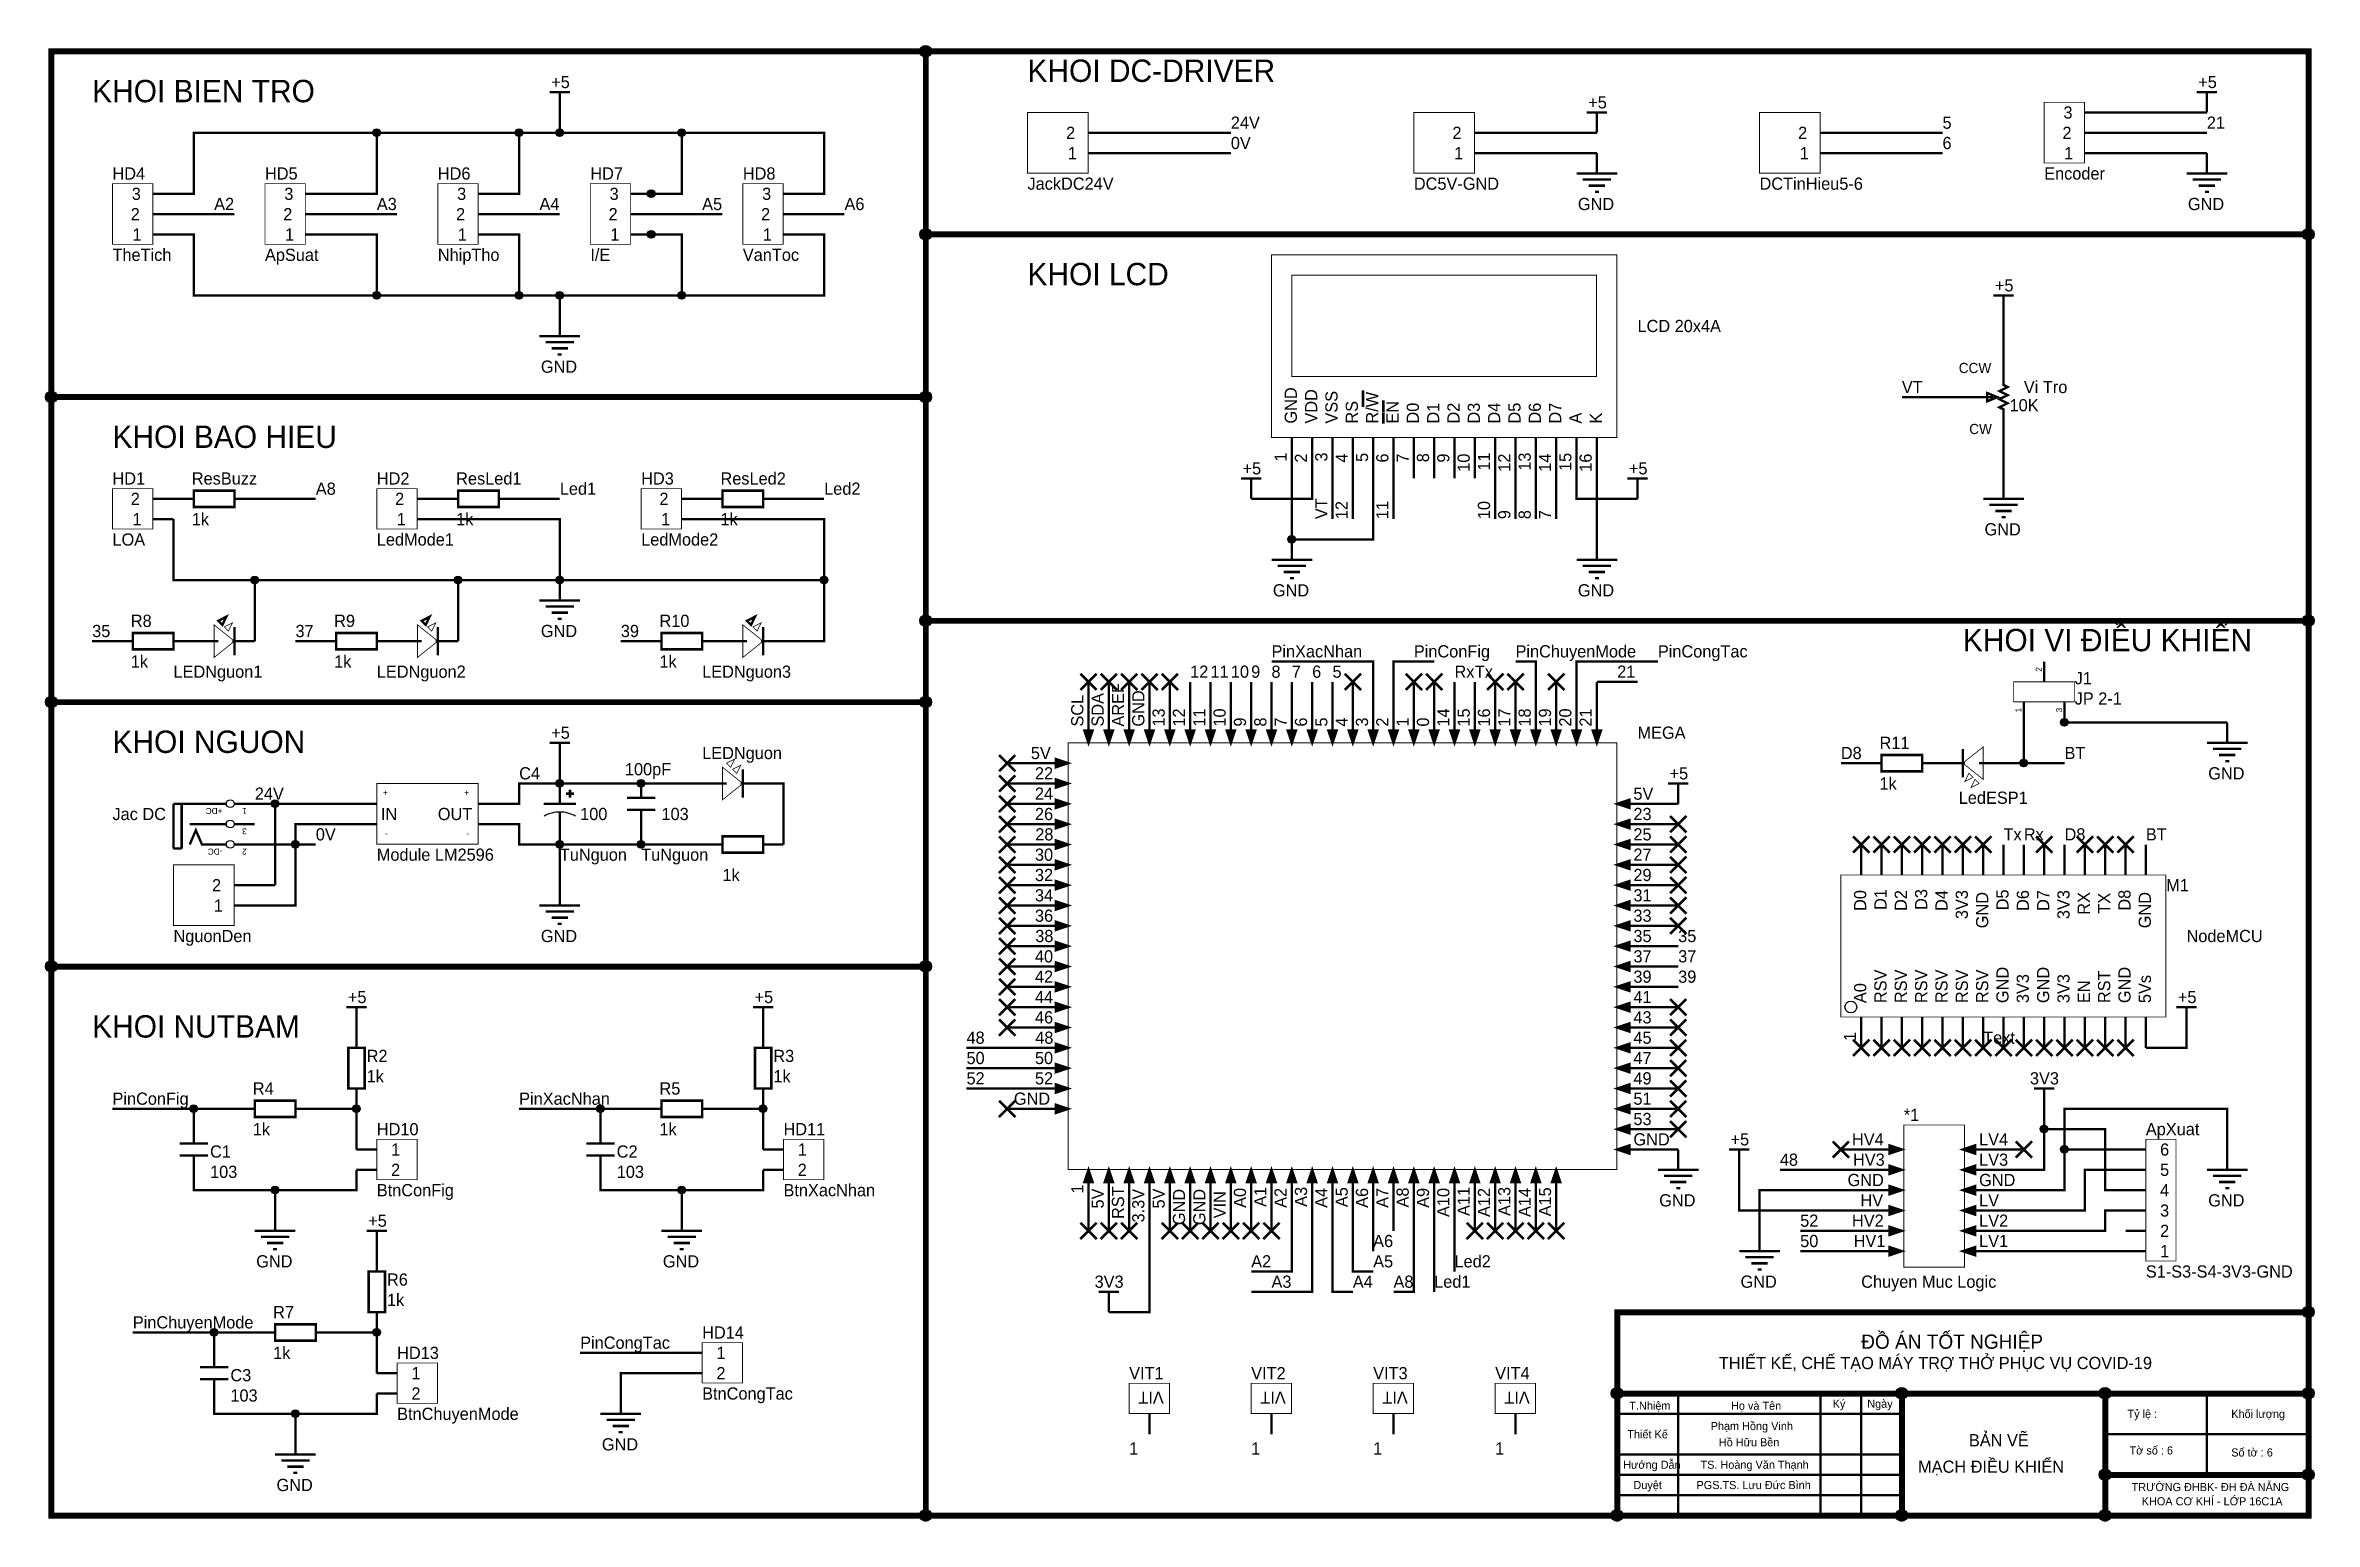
# Model space of a CAD drawing. Header units: millimetres. Extents: x 4 to 288, y 4 to 189.
import ezdxf

# ---------------------------------------------------------------- set-up
doc = ezdxf.new("R2010")
doc.units = ezdxf.units.MM
doc.layers.add('Sheet', color=255, linetype='Continuous')

msp = doc.modelspace()

# ---------------------------------------------------------------- texts
at = {"layer": 'Sheet'}
for s, height, p in [('KHOI BIEN TRO', 2.794, (10.16, 181.62)), ('+5', 1.524, (67.5, 183.39)), ('KHOI DC-DRIVER', 2.794, (127, 184.16)), ('+5', 1.524, (273.24, 183.39)), ('+5', 1.524, (197.04, 180.85)), ('2', 1.52, (131.82, 177.04)), ('24V', 1.524, (152.4, 178.31)), ('2', 1.52, (180.08, 177.04)), ('2', 1.52, (223.26, 177.04)), ('5', 1.52, (241.3, 178.31)), ('2', 1.52, (256.28, 177.04)), ('3', 1.52, (256.41, 179.58)), ('21', 1.524, (274.32, 178.31)), ('1', 1.52, (132.04, 174.5)), ('0V', 1.524, (152.4, 175.77)), ('1', 1.52, (180.3, 174.5)), ('1', 1.52, (223.48, 174.5)), ('6', 1.52, (241.3, 175.77)), ('1', 1.52, (256.5, 174.5)), ('HD4', 1.524, (12.7, 171.96)), ('HD5', 1.524, (31.75, 171.96)), ('HD6', 1.524, (53.34, 171.96)), ('HD7', 1.524, (72.39, 171.96)), ('HD8', 1.524, (91.44, 171.96)), ('Encoder', 1.524, (254, 171.96)), ('3', 1.52, (15.11, 169.42)), ('3', 1.52, (34.16, 169.42)), ('3', 1.52, (55.75, 169.42)), ('3', 1.52, (74.8, 169.42)), ('3', 1.52, (93.85, 169.42)), ('JackDC24V', 1.524, (127, 170.69)), ('DC5V-GND', 1.524, (175.26, 170.69)), ('DCTinHieu5-6', 1.524, (218.44, 170.69)), ('2', 1.52, (14.98, 166.88)), ('A2', 1.524, (25.4, 168.15)), ('2', 1.52, (34.03, 166.88)), ('A3', 1.524, (45.72, 168.15)), ('2', 1.52, (55.62, 166.88)), ('A4', 1.524, (66.04, 168.15)), ('2', 1.52, (74.67, 166.88)), ('A5', 1.524, (86.36, 168.15)), ('2', 1.52, (93.72, 166.88)), ('A6', 1.524, (104.14, 168.15)), ('GND', 1.524, (195.75, 168.15)), ('GND', 1.524, (271.95, 168.15)), ('1', 1.52, (15.2, 164.34)), ('1', 1.52, (34.25, 164.34)), ('1', 1.52, (55.84, 164.34)), ('1', 1.52, (74.89, 164.34)), ('1', 1.52, (93.94, 164.34)), ('TheTich', 1.524, (12.7, 161.8)), ('ApSuat', 1.524, (31.75, 161.8)), ('NhipTho', 1.524, (53.34, 161.8)), ('I/E', 1.524, (72.39, 161.8)), ('VanToc', 1.524, (91.44, 161.8)), ('KHOI LCD', 2.794, (127, 158.76)), ('+5', 1.524, (247.84, 157.99)), ('LCD 20x4A', 1.524, (203.2, 152.91)), ('GND', 1.524, (66.21, 147.83)), ('CCW', 1.27, (243.33, 147.79)), ('CCW', 1.27, (243.33, 147.79)), ('VT', 1.524, (236.22, 145.29)), ('Vi Tro', 1.524, (251.46, 145.29)), ('10K', 1.524, (249.68, 143.01)), ('KHOI BAO HIEU', 2.794, (12.7, 138.44)), ('CW', 1.27, (244.64, 140.17)), ('CW', 1.27, (244.64, 140.17)), ('+5', 1.524, (153.86, 135.13)), ('+5', 1.524, (202.12, 135.13)), ('HD1', 1.524, (12.7, 133.86)), ('ResBuzz', 1.524, (22.61, 133.86)), ('A8', 1.524, (38.1, 132.59)), ('HD2', 1.524, (45.72, 133.86)), ('ResLed1', 1.524, (55.63, 133.86)), ('Led1', 1.524, (68.58, 132.59)), ('HD3', 1.524, (78.74, 133.86)), ('ResLed2', 1.524, (88.65, 133.86)), ('Led2', 1.524, (101.6, 132.59)), ('2', 1.52, (14.98, 131.32)), ('2', 1.52, (48, 131.32)), ('2', 1.52, (81.02, 131.32)), ('LOA', 1.524, (12.7, 126.24)), ('1', 1.52, (15.2, 128.78)), ('1k', 1.524, (22.61, 128.78)), ('LedMode1', 1.524, (45.72, 126.24)), ('1', 1.52, (48.22, 128.78)), ('1k', 1.524, (55.63, 128.78)), ('LedMode2', 1.524, (78.74, 126.24)), ('1', 1.52, (81.24, 128.78)), ('1k', 1.524, (88.65, 128.78)), ('GND', 1.524, (246.55, 127.51)), ('GND', 1.524, (157.65, 119.89)), ('GND', 1.524, (195.75, 119.89)), ('35', 1.524, (10.16, 114.81)), ('R8', 1.524, (14.99, 116.08)), ('37', 1.524, (35.56, 114.81)), ('R9', 1.524, (40.39, 116.08)), ('GND', 1.524, (66.21, 114.81)), ('39', 1.524, (76.2, 114.81)), ('R10', 1.524, (81.03, 116.08)), ('KHOI VI ĐIỀU KHIỂN', 2.794, (243.84, 113.04)), ('PinXacNhan', 1.524, (157.48, 112.27)), ('PinConFig', 1.524, (175.26, 112.27)), ('PinChuyenMode', 1.524, (187.96, 112.27)), ('PinCongTac', 1.524, (205.74, 112.27)), ('1k', 1.524, (14.99, 111)), ('LEDNguon1', 1.524, (20.32, 109.73)), ('1k', 1.524, (40.39, 111)), ('LEDNguon2', 1.524, (45.72, 109.73)), ('1k', 1.524, (81.03, 111)), ('LEDNguon3', 1.524, (86.36, 109.73)), ('12', 1.524, (147.32, 109.73)), ('11', 1.524, (149.86, 109.73)), ('10', 1.524, (152.4, 109.73)), ('9', 1.52, (154.94, 109.73)), ('8', 1.52, (157.48, 109.73)), ('7', 1.52, (160.02, 109.73)), ('6', 1.52, (162.56, 109.73)), ('5', 1.52, (165.1, 109.73)), ('Rx', 1.524, (180.34, 109.73)), ('Tx', 1.524, (182.88, 109.73)), ('21', 1.524, (200.66, 109.73)), ('J1', 1.524, (257.81, 108.92)), ('JP 2-1', 1.524, (257.81, 106.38)), ('KHOI NGUON', 2.794, (12.7, 100.34)), ('+5', 1.524, (67.5, 102.11)), ('MEGA', 1.524, (203.2, 102.11)), ('R11', 1.524, (233.43, 100.84)), ('LEDNguon', 1.524, (86.36, 99.57)), ('5V', 1.524, (127.42, 99.57)), ('D8', 1.524, (228.6, 99.57)), ('BT', 1.524, (256.54, 99.57)), ('C4', 1.524, (63.5, 97.03)), ('100pF', 1.524, (76.71, 97.54)), ('22', 1.524, (127.93, 97.03)), ('+5', 1.524, (207.2, 97.03)), ('1k', 1.524, (233.43, 95.76)), ('GND', 1.524, (274.49, 97.03)), ('24V', 1.524, (30.48, 94.49)), ('+', 0.762, (46.48, 95)), ('+', 0.762, (56.64, 95)), ('24', 1.524, (127.93, 94.49)), ('5V', 1.524, (202.69, 94.49)), ('LedESP1', 1.524, (243.33, 93.98)), ('Jac DC', 1.524, (12.7, 91.95)), ('0V', 1.524, (38.1, 89.41)), ('IN', 1.524, (46.23, 91.95)), ('OUT', 1.524, (53.34, 91.95)), ('100', 1.524, (71.12, 91.95)), ('103', 1.524, (81.28, 91.95)), ('26', 1.524, (127.93, 91.95)), ('28', 1.524, (127.97, 89.41)), ('23', 1.524, (202.69, 91.95)), ('25', 1.524, (202.69, 89.41)), ('Tx', 1.524, (248.92, 89.41)), ('Rx', 1.524, (251.46, 89.41)), ('D8', 1.524, (256.54, 89.41)), ('BT', 1.524, (266.7, 89.41)), ('Module LM2596', 1.524, (45.72, 86.87)), ('-', 0.762, (46.74, 89.92)), ('-', 0.762, (56.9, 89.92)), ('TuNguon', 1.524, (68.58, 86.87)), ('TuNguon', 1.524, (78.74, 86.87)), ('30', 1.524, (127.93, 86.87)), ('27', 1.524, (202.69, 86.87)), ('1k', 1.524, (88.9, 84.33)), ('32', 1.524, (127.93, 84.33)), ('29', 1.524, (202.69, 84.33)), ('2', 1.52, (25.14, 83.06)), ('34', 1.524, (127.93, 81.79)), ('31', 1.524, (202.69, 81.79)), ('M1', 1.524, (269.24, 83.06)), ('1', 1.52, (25.36, 80.52)), ('36', 1.524, (127.93, 79.25)), ('33', 1.524, (202.69, 79.25)), ('NguonDen', 1.524, (20.32, 76.71)), ('GND', 1.524, (66.21, 76.71)), ('38', 1.524, (127.97, 76.71)), ('35', 1.524, (202.69, 76.71)), ('35', 1.524, (208.28, 76.71)), ('NodeMCU', 1.524, (271.78, 76.71)), ('40', 1.524, (127.93, 74.17)), ('37', 1.524, (202.69, 74.17)), ('37', 1.524, (208.28, 74.17)), ('42', 1.524, (127.93, 71.63)), ('39', 1.524, (202.69, 71.63)), ('39', 1.524, (208.28, 71.63)), ('+5', 1.524, (42.1, 69.09)), ('+5', 1.524, (92.9, 69.09)), ('44', 1.524, (127.93, 69.09)), ('46', 1.524, (127.93, 66.55)), ('41', 1.524, (202.69, 69.09)), ('43', 1.524, (202.69, 66.55)), ('+5', 1.524, (270.7, 69.09)), ('KHOI NUTBAM', 2.794, (10.16, 64.78)), ('48', 1.524, (119.38, 64.01)), ('48', 1.524, (127.97, 64.01)), ('45', 1.524, (202.69, 64.01)), ('Text', 1.524, (246.38, 64.01)), ('R2', 1.524, (44.45, 61.73)), ('R3', 1.524, (95.25, 61.73)), ('50', 1.524, (119.38, 61.47)), ('50', 1.524, (127.93, 61.47)), ('47', 1.524, (202.69, 61.47)), ('1k', 1.524, (44.45, 59.19)), ('1k', 1.524, (95.25, 59.19)), ('52', 1.524, (119.38, 58.93)), ('52', 1.524, (127.93, 58.93)), ('49', 1.524, (202.69, 58.93)), ('3V3', 1.524, (252.22, 58.93)), ('PinConFig', 1.524, (12.7, 56.39)), ('R4', 1.524, (30.23, 57.66)), ('PinXacNhan', 1.524, (63.5, 56.39)), ('R5', 1.524, (81.03, 57.66)), ('GND', 1.524, (125.3, 56.39)), ('51', 1.524, (202.69, 56.39)), ('1k', 1.524, (30.23, 52.58)), ('HD10', 1.524, (45.72, 52.58)), ('1k', 1.524, (81.03, 52.58)), ('HD11', 1.524, (96.52, 52.58)), ('53', 1.524, (202.69, 53.85)), ('*1', 1.524, (236.47, 54.36)), ('ApXuat', 1.524, (266.7, 52.58)), ('C1', 1.524, (24.89, 49.79)), ('1', 1.52, (47.5, 50.04)), ('C2', 1.524, (75.69, 49.79)), ('1', 1.52, (98.3, 50.04)), ('GND', 1.524, (202.69, 51.31)), ('+5', 1.524, (214.82, 51.31)), ('HV4', 1.524, (229.99, 51.31)), ('LV4', 1.524, (245.87, 51.31)), ('6', 1.52, (268.48, 50.04)), ('103', 1.524, (24.89, 47.25)), ('2', 1.52, (47.5, 47.5)), ('103', 1.524, (75.69, 47.25)), ('2', 1.52, (98.3, 47.5)), ('48', 1.524, (220.98, 48.77)), ('HV3', 1.524, (230.12, 48.77)), ('LV3', 1.524, (245.87, 48.77)), ('5', 1.52, (268.48, 47.5)), ('BtnConFig', 1.524, (45.72, 44.96)), ('BtnXacNhan', 1.524, (96.52, 44.96)), ('GND', 1.524, (229.44, 46.23)), ('GND', 1.524, (245.87, 46.23)), ('4', 1.52, (268.48, 44.96)), ('+5', 1.524, (44.64, 41.15)), ('GND', 1.524, (205.91, 43.69)), ('52', 1.524, (223.52, 41.15)), ('HV2', 1.524, (229.99, 41.15)), ('HV', 1.524, (231.05, 43.69)), ('LV', 1.524, (245.87, 43.69)), ('LV2', 1.524, (245.87, 41.15)), ('3', 1.52, (268.48, 42.42)), ('GND', 1.524, (274.49, 43.69)), ('A6', 1.524, (170.18, 38.61)), ('50', 1.524, (223.52, 38.61)), ('HV1', 1.524, (230.2, 38.61)), ('LV1', 1.524, (245.87, 38.61)), ('2', 1.52, (268.48, 39.88)), ('GND', 1.524, (30.65, 36.07)), ('GND', 1.524, (81.45, 36.07)), ('A2', 1.524, (154.94, 36.07)), ('A5', 1.524, (170.18, 36.07)), ('Led2', 1.524, (180.34, 36.07)), ('1', 1.52, (268.48, 37.34)), ('R6', 1.524, (46.99, 33.79)), ('3V3', 1.524, (135.38, 33.53)), ('A3', 1.524, (157.48, 33.53)), ('A4', 1.524, (167.64, 33.53)), ('A8', 1.524, (172.72, 33.53)), ('Led1', 1.524, (177.8, 33.53)), ('GND', 1.524, (216.07, 33.53)), ('Chuyen Muc Logic', 1.524, (231.14, 33.53)), ('S1-S3-S4-3V3-GND', 1.524, (266.7, 34.8)), ('R7', 1.524, (32.77, 29.72)), ('1k', 1.524, (46.99, 31.25)), ('PinChuyenMode', 1.524, (15.24, 28.45)), ('HD14', 1.524, (86.36, 27.18)), ('1k', 1.524, (32.77, 24.64)), ('HD13', 1.524, (48.26, 24.64)), ('PinCongTac', 1.524, (71.12, 25.91)), ('1', 1.52, (88.14, 24.64)), ('ĐỒ ÁN TỐT NGHIỆP', 1.778, (231.14, 25.91)), ('C3', 1.524, (27.43, 21.85)), ('1', 1.52, (50.04, 22.1)), ('2', 1.52, (88.14, 22.1)), ('VIT1', 1.524, (139.7, 22.1)), ('VIT2', 1.524, (154.94, 22.1)), ('VIT3', 1.524, (170.18, 22.1)), ('VIT4', 1.524, (185.42, 22.1)), ('THIẾT KẾ, CHẾ TẠO MÁY TRỢ THỞ PHỤC VỤ COVID-19', 1.524, (213.36, 23.37)), ('103', 1.524, (27.43, 19.31)), ('2', 1.52, (50.04, 19.56)), ('BtnCongTac', 1.524, (86.36, 19.56)), ('BtnChuyenMode', 1.524, (48.26, 17.02)), ('T.Nhiệm', 1.016, (202.18, 18.29)), ('Họ và Tên', 1.016, (214.88, 18.29)), ('Ký', 1.016, (227.58, 18.54)), ('Ngày', 1.016, (231.9, 18.54)), ('Tỷ lệ :', 1.016, (264.41, 17.27)), ('Khối lượng', 1.016, (277.37, 17.27)), ('GND', 1.524, (73.83, 13.21)), ('1', 1.52, (139.7, 12.7)), ('1', 1.52, (154.94, 12.7)), ('1', 1.52, (170.18, 12.7)), ('1', 1.52, (185.42, 12.7)), ('Thiết Kế', 1.016, (201.93, 14.73)), ('Phạm Hồng Vinh', 1.016, (212.34, 15.75)), ('Hồ Hữu Bền', 1.016, (213.36, 13.72)), ('BẢN VẼ', 1.524, (244.6, 13.72)), ('Hướng Dẫn', 1.016, (201.42, 10.92)), ('TS. Hoàng Văn Thạnh', 1.016, (211.07, 10.92)), ('MẠCH ĐIỀU KHIỂN', 1.524, (238.25, 10.42)), ('Tờ số : 6', 1.016, (264.67, 12.7)), ('Số tờ : 6', 1.016, (277.37, 12.45)), ('GND', 1.524, (33.19, 8.13)), ('Duyệt', 1.016, (202.69, 8.38)), ('PGS.TS. Lưu Đức Bình', 1.016, (210.57, 8.38)), ('TRƯỜNG ĐHBK- ĐH ĐÀ NẴNG', 1.016, (264.92, 8.13)), ('KHOA CƠ KHÍ - LỚP 16C1A', 1.016, (266.19, 6.35))]:
    msp.add_text(s, height=height, dxfattribs=at).set_placement(p)
for s, height, rotation, p in [('GND', 1.524, 90, (160.65, 141.48)), ('VDD', 1.524, 90, (163.19, 141.48)), ('VSS', 1.524, 90, (165.73, 141.48)), ('R/W', 1.524, 90, (170.81, 141.48)), ('RS', 1.524, 90, (168.27, 141.48)), ('EN', 1.524, 90, (173.35, 141.48)), ('D0', 1.524, 90, (175.89, 141.48)), ('D1', 1.524, 90, (178.43, 141.48)), ('D2', 1.524, 90, (180.97, 141.48)), ('D3', 1.524, 90, (183.51, 141.48)), ('D4', 1.524, 90, (186.05, 141.48)), ('D5', 1.524, 90, (188.59, 141.48)), ('D6', 1.524, 90, (191.13, 141.48)), ('D7', 1.524, 90, (193.67, 141.48)), ('A', 1.52, 90, (196.21, 141.48)), ('K', 1.52, 90, (198.75, 141.48)), ('1', 1.52, 90, (159.38, 136.74)), ('2', 1.52, 90, (161.92, 136.61)), ('3', 1.52, 90, (164.46, 136.74)), ('4', 1.52, 90, (167, 136.61)), ('5', 1.52, 90, (169.54, 136.69)), ('6', 1.52, 90, (172.08, 136.61)), ('7', 1.52, 90, (174.62, 136.61)), ('8', 1.52, 90, (177.16, 136.65)), ('9', 1.52, 90, (179.7, 136.61)), ('10', 1.524, 90, (182.24, 135.46)), ('11', 1.524, 90, (184.78, 135.59)), ('12', 1.524, 90, (187.32, 135.46)), ('13', 1.524, 90, (189.86, 135.59)), ('14', 1.524, 90, (192.4, 135.46)), ('15', 1.524, 90, (194.94, 135.55)), ('16', 1.524, 90, (197.48, 135.46)), ('VT', 1.524, 90, (164.46, 129.54)), ('12', 1.524, 90, (167, 129.54)), ('11', 1.524, 90, (172.08, 129.54)), ('10', 1.524, 90, (184.78, 129.54)), ('9', 1.52, 90, (187.32, 129.54)), ('8', 1.52, 90, (189.86, 129.54)), ('7', 1.52, 90, (192.4, 129.54)), ('2', 0.762, 90, (253.7, 110.49)), ('SDA', 1.524, 90, (136.52, 103.63)), ('AREF', 1.524, 90, (139.06, 103.63)), ('GND', 1.524, 90, (141.6, 103.63)), ('SCL', 1.524, 90, (133.98, 103.63)), ('13', 1.524, 90, (144.14, 103.63)), ('12', 1.524, 90, (146.68, 103.63)), ('11', 1.524, 90, (149.22, 103.63)), ('10', 1.524, 90, (151.76, 103.63)), ('14', 1.524, 90, (179.7, 103.63)), ('15', 1.524, 90, (182.24, 103.63)), ('16', 1.524, 90, (184.78, 103.63)), ('17', 1.524, 90, (187.32, 103.63)), ('18', 1.524, 90, (189.86, 103.63)), ('19', 1.524, 90, (192.4, 103.63)), ('20', 1.524, 90, (194.94, 103.63)), ('21', 1.524, 90, (197.48, 103.63)), ('1', 0.762, 90, (251.16, 105.41)), ('3', 0.762, 90, (256.24, 105.41)), ('9', 1.52, 90, (154.3, 103.63)), ('8', 1.52, 90, (156.84, 103.63)), ('7', 1.52, 90, (159.38, 103.63)), ('6', 1.52, 90, (161.92, 103.63)), ('5', 1.52, 90, (164.46, 103.63)), ('4', 1.52, 90, (167, 103.63)), ('3', 1.52, 90, (169.54, 103.63)), ('2', 1.52, 90, (172.08, 103.63)), ('1', 1.52, 90, (174.62, 103.63)), ('0', 1.52, 90, (177.16, 103.63)), ('+DC', 0.762, 180, (26.42, 93.47)), ('3', 0.762, 180, (29.46, 90.93)), ('1', 0.762, 180, (29.46, 93.47)), ('-DC', 0.762, 180, (26.42, 88.39)), ('2', 0.762, 180, (29.46, 88.39)), ('D0', 1.524, 90, (231.77, 80.6)), ('D1', 1.524, 90, (234.31, 80.73)), ('D2', 1.524, 90, (236.85, 80.6)), ('D3', 1.524, 90, (239.39, 80.73)), ('D4', 1.524, 90, (241.93, 80.6)), ('3V3', 1.524, 90, (244.47, 79.58)), ('GND', 1.524, 90, (247.01, 78.44)), ('D5', 1.524, 90, (249.55, 80.68)), ('D6', 1.524, 90, (252.09, 80.6)), ('D7', 1.524, 90, (254.63, 80.6)), ('3V3', 1.524, 90, (257.17, 79.58)), ('RX', 1.524, 90, (259.71, 80.13)), ('TX', 1.524, 90, (262.25, 80.26)), ('D8', 1.524, 90, (264.79, 80.64)), ('GND', 1.524, 90, (267.33, 78.44)), ('A0', 1.524, 90, (231.77, 69.09)), ('RSV', 1.524, 90, (234.31, 69.09)), ('RSV', 1.524, 90, (236.85, 69.09)), ('RSV', 1.524, 90, (239.39, 69.09)), ('RSV', 1.524, 90, (241.93, 69.09)), ('RSV', 1.524, 90, (244.47, 69.09)), ('RSV', 1.524, 90, (247.01, 69.09)), ('GND', 1.524, 90, (249.55, 69.09)), ('3V3', 1.524, 90, (252.09, 69.09)), ('GND', 1.524, 90, (254.63, 69.09)), ('3V3', 1.524, 90, (257.17, 69.09)), ('EN', 1.524, 90, (259.71, 69.09)), ('RST', 1.524, 90, (262.25, 69.09)), ('GND', 1.524, 90, (264.79, 69.09)), ('5Vs', 1.524, 90, (267.33, 69.09)), ('1', 1.52, 90, (230.5, 64.35)), ('1', 1.52, 90, (133.98, 45.3)), ('5V', 1.524, 90, (136.52, 43.43)), ('RST', 1.524, 90, (139.06, 42.12)), ('3.3V', 1.524, 90, (141.6, 41.69)), ('5V', 1.524, 90, (144.14, 43.43)), ('GND', 1.524, 90, (146.68, 41.35)), ('GND', 1.524, 90, (149.22, 41.35)), ('VIN', 1.524, 90, (151.76, 42.2)), ('A0', 1.524, 90, (154.3, 43.51)), ('A1', 1.524, 90, (156.84, 43.64)), ('A2', 1.524, 90, (159.38, 43.51)), ('A3', 1.524, 90, (161.92, 43.64)), ('A4', 1.524, 90, (164.46, 43.51)), ('A5', 1.524, 90, (167, 43.6)), ('A6', 1.524, 90, (169.54, 43.51)), ('A7', 1.524, 90, (172.08, 43.51)), ('A8', 1.524, 90, (174.62, 43.56)), ('A9', 1.524, 90, (177.16, 43.51)), ('A10', 1.524, 90, (179.7, 42.37)), ('A11', 1.524, 90, (182.24, 42.5)), ('A12', 1.524, 90, (184.78, 42.37)), ('A13', 1.524, 90, (187.32, 42.5)), ('A14', 1.524, 90, (189.86, 42.37)), ('A15', 1.524, 90, (192.4, 42.45)), ('VIT', 1.524, 180, (144.02, 20.57)), ('VIT', 1.524, 180, (159.26, 20.57)), ('VIT', 1.524, 180, (174.5, 20.57)), ('VIT', 1.524, 180, (189.74, 20.57))]:
    msp.add_text(s, height=height, rotation=rotation, dxfattribs=at).set_placement(p)

# ---------------------------------------------------------------- linework, layer by layer
at = {"layer": 'Sheet'}
for points, const_width in [([(5.08, 187.96), (114.3, 187.96), (114.3, 165.1), (114.3, 144.78), (114.3, 116.84), (114.3, 106.68), (114.3, 73.66), (114.3, 5.08), (5.08, 5.08), (5.08, 73.66), (5.08, 106.68), (5.08, 144.78), (5.08, 187.96)], 0.749), ([(114.3, 187.96), (287.02, 187.96), (287.02, 165.1), (287.02, 116.84), (287.02, 30.48), (287.02, 20.32), (287.02, 10.16), (287.02, 5.08), (261.62, 5.08), (236.22, 5.08)], 0.749), ([(67.31, 182.88), (69.85, 182.88)], 0.3), ([(68.58, 180.34), (68.58, 182.88)], 0.3), ([(254, 181.61), (259.04, 181.61), (259.04, 174.03), (254, 174.03), (254, 181.61)], 0.0991), ([(273.05, 182.88), (275.59, 182.88)], 0.3), ([(274.32, 180.34), (274.32, 182.88)], 0.3), ([(68.58, 177.8), (68.58, 180.34)], 0.3), ([(127, 180.34), (134.58, 180.34), (134.58, 172.76), (127, 172.76), (127, 180.34)], 0.0991), ([(175.26, 180.34), (182.84, 180.34), (182.84, 172.76), (175.26, 172.76), (175.26, 180.34)], 0.0991), ([(196.85, 180.34), (199.39, 180.34)], 0.3), ([(198.12, 177.8), (198.12, 180.34)], 0.3), ([(218.44, 180.34), (226.02, 180.34), (226.02, 172.76), (218.44, 172.76), (218.44, 180.34)], 0.0991), ([(259.08, 180.34), (261.62, 180.34)], 0.3), ([(274.32, 180.34), (261.62, 180.34)], 0.3), ([(99.06, 170.18), (101.6, 170.18), (101.6, 177.8), (83.82, 177.8), (68.58, 177.8), (63.5, 177.8), (45.72, 177.8), (22.86, 177.8), (22.86, 170.18), (20.32, 170.18)], 0.3), ([(39.37, 170.18), (45.72, 170.18), (45.72, 177.8)], 0.3), ([(60.96, 170.18), (63.5, 170.18), (63.5, 177.8)], 0.3), ([(78.74, 170.18), (80.01, 170.18), (83.82, 170.18), (83.82, 177.8)], 0.3), ([(134.62, 177.8), (139.7, 177.8)], 0.3), ([(152.4, 177.8), (139.7, 177.8)], 0.3), ([(182.88, 177.8), (187.96, 177.8)], 0.3), ([(198.12, 177.8), (187.96, 177.8)], 0.3), ([(226.06, 177.8), (231.14, 177.8)], 0.3), ([(241.3, 177.8), (231.14, 177.8)], 0.3), ([(259.08, 177.8), (261.62, 177.8)], 0.3), ([(274.32, 177.8), (261.62, 177.8)], 0.3), ([(134.62, 175.26), (139.7, 175.26)], 0.3), ([(152.4, 175.26), (139.7, 175.26)], 0.3), ([(182.88, 175.26), (187.96, 175.26)], 0.3), ([(187.96, 175.26), (198.12, 175.26)], 0.3), ([(198.12, 175.26), (198.12, 172.72)], 0.3), ([(226.06, 175.26), (231.14, 175.26)], 0.3), ([(241.3, 175.26), (231.14, 175.26)], 0.3), ([(259.08, 175.26), (261.62, 175.26)], 0.3), ([(261.62, 175.26), (274.32, 175.26)], 0.3), ([(274.32, 175.26), (274.32, 172.72)], 0.3), ([(12.7, 171.45), (17.74, 171.45), (17.74, 163.87), (12.7, 163.87), (12.7, 171.45)], 0.0991), ([(17.78, 170.18), (20.32, 170.18)], 0.3), ([(31.75, 171.45), (36.79, 171.45), (36.79, 163.87), (31.75, 163.87), (31.75, 171.45)], 0.0991), ([(36.83, 170.18), (39.37, 170.18)], 0.3), ([(53.34, 171.45), (58.38, 171.45), (58.38, 163.87), (53.34, 163.87), (53.34, 171.45)], 0.0991), ([(58.42, 170.18), (60.96, 170.18)], 0.3), ([(72.39, 171.45), (77.43, 171.45), (77.43, 163.87), (72.39, 163.87), (72.39, 171.45)], 0.0991), ([(77.47, 170.18), (80.01, 170.18)], 0.3), ([(91.44, 171.45), (96.48, 171.45), (96.48, 163.87), (91.44, 163.87), (91.44, 171.45)], 0.0991), ([(96.52, 170.18), (99.06, 170.18)], 0.3), ([(195.58, 172.72), (200.66, 172.72)], 0.3), ([(196.34, 171.96), (199.9, 171.96)], 0.3), ([(197.1, 171.2), (199.14, 171.2)], 0.3), ([(197.87, 170.43), (198.37, 170.43)], 0.3), ([(271.78, 172.72), (276.86, 172.72)], 0.3), ([(272.54, 171.96), (276.1, 171.96)], 0.3), ([(273.3, 171.2), (275.34, 171.2)], 0.3), ([(274.07, 170.43), (274.57, 170.43)], 0.3), ([(17.78, 167.64), (20.32, 167.64)], 0.3), ([(20.32, 167.64), (27.94, 167.64)], 0.3), ([(36.83, 167.64), (39.37, 167.64)], 0.3), ([(39.37, 167.64), (48.26, 167.64)], 0.3), ([(58.42, 167.64), (60.96, 167.64)], 0.3), ([(60.96, 167.64), (68.58, 167.64)], 0.3), ([(77.47, 167.64), (80.01, 167.64)], 0.3), ([(80.01, 167.64), (88.9, 167.64)], 0.3), ([(96.52, 167.64), (99.06, 167.64)], 0.3), ([(99.06, 167.64), (104.14, 167.64)], 0.3), ([(17.78, 165.1), (20.32, 165.1)], 0.3), ([(39.37, 165.1), (45.72, 165.1), (45.72, 157.48), (22.86, 157.48), (22.86, 165.1), (20.32, 165.1)], 0.3), ([(36.83, 165.1), (39.37, 165.1)], 0.3), ([(58.42, 165.1), (60.96, 165.1)], 0.3), ([(60.96, 165.1), (63.5, 165.1), (63.5, 157.48)], 0.3), ([(77.47, 165.1), (80.01, 165.1)], 0.3), ([(99.06, 165.1), (101.6, 165.1), (101.6, 157.48), (83.82, 157.48), (83.82, 165.1), (80.01, 165.1), (78.74, 165.1)], 0.3), ([(96.52, 165.1), (99.06, 165.1)], 0.3), ([(114.3, 165.1), (287.02, 165.1)], 0.749), ([(157.48, 162.56), (200.62, 162.56), (200.62, 139.74), (157.48, 139.74), (157.48, 162.56)], 0.0991), ([(160.02, 160.02), (198.08, 160.02), (198.08, 147.36), (160.02, 147.36), (160.02, 160.02)], 0.0991), ([(45.72, 157.48), (63.5, 157.48), (68.58, 157.48), (83.82, 157.48)], 0.3), ([(68.58, 157.48), (68.58, 154.94)], 0.3), ([(247.65, 157.48), (250.19, 157.48)], 0.3), ([(248.92, 154.94), (248.92, 157.48)], 0.3), ([(68.58, 154.94), (68.58, 152.4)], 0.3), ([(248.92, 154.94), (248.92, 149.86)], 0.3), ([(66.04, 152.4), (71.12, 152.4)], 0.3), ([(66.8, 151.64), (70.36, 151.64)], 0.3), ([(67.56, 150.88), (69.6, 150.88)], 0.3), ([(68.33, 150.11), (68.83, 150.11)], 0.3), ([(248.92, 142.24), (248.92, 143.26), (248.41, 143.51), (249.43, 144.02), (248.41, 144.53), (249.43, 145.03), (248.41, 145.54), (249.43, 146.05), (248.92, 146.3), (248.92, 147.32)], 0.3), ([(248.92, 147.32), (248.92, 149.86)], 0.3), ([(114.3, 144.78), (5.08, 144.78)], 0.749), ([(168.91, 145.63), (168.91, 143.56)], 0.3), ([(236.22, 144.78), (243.84, 144.78)], 0.3), ([(246.38, 144.78), (243.84, 144.78)], 0.3), ([(247.65, 144.78), (246.38, 144.78)], 0.3), ([(171.45, 144.4), (171.45, 142.83)], 0.3), ([(171.45, 142.79), (171.45, 141.48)], 0.3), ([(248.92, 142.24), (248.92, 139.7)], 0.3), ([(160.02, 139.7), (160.02, 134.62)], 0.3), ([(162.56, 139.7), (162.56, 134.62)], 0.3), ([(165.1, 139.7), (165.1, 134.62)], 0.3), ([(167.64, 139.7), (167.64, 134.62)], 0.3), ([(170.18, 139.7), (170.18, 134.62)], 0.3), ([(172.72, 139.7), (172.72, 134.62)], 0.3), ([(175.26, 139.7), (175.26, 134.62)], 0.3), ([(177.8, 139.7), (177.8, 134.62)], 0.3), ([(180.34, 139.7), (180.34, 134.62)], 0.3), ([(182.88, 139.7), (182.88, 134.62)], 0.3), ([(185.42, 139.7), (185.42, 134.62)], 0.3), ([(187.96, 139.7), (187.96, 134.62)], 0.3), ([(190.5, 139.7), (190.5, 134.62)], 0.3), ([(193.04, 139.7), (193.04, 134.62)], 0.3), ([(195.58, 139.7), (195.58, 134.62)], 0.3), ([(198.12, 139.7), (198.12, 134.62)], 0.3), ([(248.92, 134.62), (248.92, 139.7)], 0.3), ([(12.7, 133.35), (17.74, 133.35), (17.74, 128.31), (12.7, 128.31), (12.7, 133.35)], 0.0991), ([(22.86, 133.1), (27.94, 133.1), (27.94, 131.06), (22.86, 131.06), (22.86, 133.1)], 0.3), ([(45.72, 133.35), (50.76, 133.35), (50.76, 128.31), (45.72, 128.31), (45.72, 133.35)], 0.0991), ([(55.88, 133.1), (60.96, 133.1), (60.96, 131.06), (55.88, 131.06), (55.88, 133.1)], 0.3), ([(78.74, 133.35), (83.78, 133.35), (83.78, 128.31), (78.74, 128.31), (78.74, 133.35)], 0.0991), ([(88.9, 133.1), (93.98, 133.1), (93.98, 131.06), (88.9, 131.06), (88.9, 133.1)], 0.3), ([(153.67, 134.62), (156.21, 134.62)], 0.3), ([(154.94, 132.08), (154.94, 134.62)], 0.3), ([(154.94, 132.08), (162.56, 132.08), (162.56, 134.62)], 0.3), ([(170.18, 134.62), (170.18, 127), (160.02, 127), (160.02, 134.62)], 0.3), ([(165.1, 134.62), (165.1, 129.54)], 0.3), ([(167.64, 134.62), (167.64, 129.54)], 0.3), ([(172.72, 134.62), (172.72, 129.54)], 0.3), ([(185.42, 134.62), (185.42, 129.54)], 0.3), ([(187.96, 134.62), (187.96, 129.54)], 0.3), ([(190.5, 134.62), (190.5, 129.54)], 0.3), ([(193.04, 134.62), (193.04, 129.54)], 0.3), ([(195.58, 134.62), (195.58, 132.08), (203.2, 132.08)], 0.3), ([(198.12, 134.62), (198.12, 127)], 0.3), ([(201.93, 134.62), (204.47, 134.62)], 0.3), ([(203.2, 132.08), (203.2, 134.62)], 0.3), ([(248.92, 134.62), (248.92, 132.08)], 0.3), ([(17.78, 132.08), (20.32, 132.08)], 0.3), ([(22.86, 132.08), (20.32, 132.08)], 0.3), ([(27.94, 132.08), (30.48, 132.08)], 0.3), ([(30.48, 132.08), (38.1, 132.08)], 0.3), ([(50.8, 132.08), (53.34, 132.08)], 0.3), ([(55.88, 132.08), (53.34, 132.08)], 0.3), ([(60.96, 132.08), (63.5, 132.08)], 0.3), ([(63.5, 132.08), (68.58, 132.08)], 0.3), ([(83.82, 132.08), (86.36, 132.08)], 0.3), ([(88.9, 132.08), (86.36, 132.08)], 0.3), ([(93.98, 132.08), (96.52, 132.08)], 0.3), ([(96.52, 132.08), (101.6, 132.08)], 0.3), ([(246.38, 132.08), (251.46, 132.08)], 0.3), ([(247.14, 131.32), (250.7, 131.32)], 0.3), ([(247.9, 130.56), (249.94, 130.56)], 0.3), ([(17.78, 129.54), (20.32, 129.54)], 0.3), ([(20.32, 129.54), (20.32, 121.92), (30.48, 121.92), (55.88, 121.92), (68.58, 121.92), (101.6, 121.92), (101.6, 129.54), (86.36, 129.54)], 0.3), ([(50.8, 129.54), (53.34, 129.54)], 0.3), ([(53.34, 129.54), (68.58, 129.54), (68.58, 121.92)], 0.3), ([(83.82, 129.54), (86.36, 129.54)], 0.3), ([(248.67, 129.79), (249.17, 129.79)], 0.3), ([(160.02, 127), (160.02, 124.46)], 0.3), ([(198.12, 127), (198.12, 124.46)], 0.3), ([(30.48, 114.3), (30.48, 121.92)], 0.3), ([(55.88, 114.3), (55.88, 121.92)], 0.3), ([(68.58, 121.92), (68.58, 119.38)], 0.3), ([(96.52, 114.3), (101.6, 114.3), (101.6, 121.92)], 0.3), ([(157.48, 124.46), (162.56, 124.46)], 0.3), ([(158.24, 123.7), (161.8, 123.7)], 0.3), ([(159, 122.94), (161.04, 122.94)], 0.3), ([(159.77, 122.17), (160.27, 122.17)], 0.3), ([(195.58, 124.46), (200.66, 124.46)], 0.3), ([(196.34, 123.7), (199.9, 123.7)], 0.3), ([(197.1, 122.94), (199.14, 122.94)], 0.3), ([(197.87, 122.17), (198.37, 122.17)], 0.3), ([(66.04, 119.38), (71.12, 119.38)], 0.3), ([(27.94, 112.52), (27.94, 116.08)], 0.3), ([(53.34, 112.52), (53.34, 116.08)], 0.3), ([(66.8, 118.62), (70.36, 118.62)], 0.3), ([(67.56, 117.86), (69.6, 117.86)], 0.3), ([(68.33, 117.09), (68.83, 117.09)], 0.3), ([(93.98, 112.52), (93.98, 116.08)], 0.3), ([(287.02, 116.84), (114.3, 116.84)], 0.749), ([(10.16, 114.3), (12.7, 114.3)], 0.3), ([(15.24, 114.3), (12.7, 114.3)], 0.3), ([(15.24, 115.32), (20.32, 115.32), (20.32, 113.28), (15.24, 113.28), (15.24, 115.32)], 0.3), ([(20.32, 114.3), (22.86, 114.3)], 0.3), ([(25.4, 114.3), (22.86, 114.3)], 0.3), ([(25.91, 114.3), (25.15, 114.3)], 0.3), ([(28.19, 114.3), (27.69, 114.3)], 0.3), ([(27.94, 114.3), (30.48, 114.3)], 0.3), ([(35.56, 114.3), (38.1, 114.3)], 0.3), ([(40.64, 114.3), (38.1, 114.3)], 0.3), ([(40.64, 115.32), (45.72, 115.32), (45.72, 113.28), (40.64, 113.28), (40.64, 115.32)], 0.3), ([(45.72, 114.3), (48.26, 114.3)], 0.3), ([(50.8, 114.3), (48.26, 114.3)], 0.3), ([(51.31, 114.3), (50.55, 114.3)], 0.3), ([(53.59, 114.3), (53.09, 114.3)], 0.3), ([(53.34, 114.3), (55.88, 114.3)], 0.3), ([(76.2, 114.3), (78.74, 114.3)], 0.3), ([(81.28, 114.3), (78.74, 114.3)], 0.3), ([(81.28, 115.32), (86.36, 115.32), (86.36, 113.28), (81.28, 113.28), (81.28, 115.32)], 0.3), ([(86.36, 114.3), (88.9, 114.3)], 0.3), ([(91.44, 114.3), (88.9, 114.3)], 0.3), ([(91.95, 114.3), (91.19, 114.3)], 0.3), ([(94.23, 114.3), (93.73, 114.3)], 0.3), ([(93.98, 114.3), (96.52, 114.3)], 0.3), ([(170.18, 109.22), (170.18, 111.76), (157.48, 111.76)], 0.3), ([(172.72, 109.22), (172.72, 111.76), (177.8, 111.76)], 0.3), ([(190.5, 109.22), (190.5, 111.76), (187.96, 111.76)], 0.3), ([(195.58, 109.22), (195.58, 111.76), (205.74, 111.76)], 0.3), ([(254, 109.22), (254, 111.76)], 0.3), ([(133.6, 108.2), (135.64, 110.24)], 0.3), ([(133.6, 110.24), (135.64, 108.2)], 0.3), ([(134.62, 101.6), (134.62, 109.22)], 0.3), ([(136.14, 108.2), (138.18, 110.24)], 0.3), ([(136.14, 110.24), (138.18, 108.2)], 0.3), ([(137.16, 101.6), (137.16, 109.22)], 0.3), ([(138.68, 108.2), (140.72, 110.24)], 0.3), ([(138.68, 110.24), (140.72, 108.2)], 0.3), ([(139.7, 101.6), (139.7, 109.22)], 0.3), ([(141.22, 108.2), (143.26, 110.24)], 0.3), ([(141.22, 110.24), (143.26, 108.2)], 0.3), ([(142.24, 101.6), (142.24, 109.22)], 0.3), ([(143.76, 108.2), (145.8, 110.24)], 0.3), ([(143.76, 110.24), (145.8, 108.2)], 0.3), ([(144.78, 101.6), (144.78, 109.22)], 0.3), ([(147.32, 101.6), (147.32, 109.22)], 0.3), ([(149.86, 101.6), (149.86, 109.22)], 0.3), ([(152.4, 101.6), (152.4, 109.22)], 0.3), ([(154.94, 101.6), (154.94, 109.22)], 0.3), ([(157.48, 101.6), (157.48, 109.22)], 0.3), ([(160.02, 101.6), (160.02, 109.22)], 0.3), ([(162.56, 101.6), (162.56, 109.22)], 0.3), ([(165.1, 101.6), (165.1, 109.22)], 0.3), ([(166.62, 108.2), (168.66, 110.24)], 0.3), ([(166.62, 110.24), (168.66, 108.2)], 0.3), ([(167.64, 101.6), (167.64, 109.22)], 0.3), ([(170.18, 101.6), (170.18, 109.22)], 0.3), ([(172.72, 101.6), (172.72, 109.22)], 0.3), ([(174.24, 108.2), (176.28, 110.24)], 0.3), ([(174.24, 110.24), (176.28, 108.2)], 0.3), ([(175.26, 101.6), (175.26, 109.22)], 0.3), ([(176.78, 108.2), (178.82, 110.24)], 0.3), ([(176.78, 110.24), (178.82, 108.2)], 0.3), ([(177.8, 101.6), (177.8, 109.22)], 0.3), ([(180.34, 101.6), (180.34, 109.22)], 0.3), ([(182.88, 101.6), (182.88, 109.22)], 0.3), ([(184.4, 108.2), (186.44, 110.24)], 0.3), ([(184.4, 110.24), (186.44, 108.2)], 0.3), ([(185.42, 101.6), (185.42, 109.22)], 0.3), ([(186.94, 108.2), (188.98, 110.24)], 0.3), ([(186.94, 110.24), (188.98, 108.2)], 0.3), ([(187.96, 101.6), (187.96, 109.22)], 0.3), ([(190.5, 101.6), (190.5, 109.22)], 0.3), ([(192.02, 108.2), (194.06, 110.24)], 0.3), ([(192.02, 110.24), (194.06, 108.2)], 0.3), ([(193.04, 101.6), (193.04, 109.22)], 0.3), ([(195.58, 101.6), (195.58, 109.22)], 0.3), ([(198.12, 101.6), (198.12, 109.22)], 0.3), ([(198.12, 109.22), (203.2, 109.22)], 0.3), ([(250.19, 109.22), (257.77, 109.22), (257.77, 106.72), (250.19, 106.72), (250.19, 109.22)], 0.0991), ([(114.3, 106.68), (5.08, 106.68)], 0.749), ([(251.46, 106.68), (251.46, 104.14)], 0.3), ([(256.54, 106.68), (256.54, 104.14)], 0.3), ([(256.54, 106.68), (256.54, 104.14), (276.86, 104.14)], 0.3), ([(251.46, 104.14), (251.46, 99.06), (248.92, 99.06)], 0.3), ([(276.86, 104.14), (276.86, 101.6)], 0.3), ([(67.31, 101.6), (69.85, 101.6)], 0.3), ([(68.58, 99.06), (68.58, 101.6)], 0.3), ([(123.44, 98.04), (125.48, 100.08)], 0.3), ([(123.44, 100.08), (125.48, 98.04)], 0.3), ([(132.08, 101.6), (200.62, 101.6), (200.62, 48.3), (132.08, 48.3), (132.08, 101.6)], 0.0991), ([(238.76, 98.04), (233.68, 98.04), (233.68, 100.08), (238.76, 100.08), (238.76, 98.04)], 0.3), ([(243.84, 100.84), (243.84, 97.28)], 0.3), ([(274.32, 101.6), (279.4, 101.6)], 0.3), ([(275.08, 100.84), (278.64, 100.84)], 0.3), ([(275.84, 100.08), (277.88, 100.08)], 0.3), ([(276.61, 99.31), (277.11, 99.31)], 0.3), ([(45.72, 96.52), (58.38, 96.52), (58.38, 88.94), (45.72, 88.94), (45.72, 96.52)], 0.0991), ([(60.96, 93.98), (63.5, 93.98), (63.5, 96.52), (68.58, 96.52)], 0.3), ([(68.58, 96.52), (68.58, 99.06)], 0.3), ([(68.58, 93.98), (68.58, 96.52)], 0.3), ([(68.58, 96.52), (78.74, 96.52), (86.36, 96.52)], 0.3), ([(78.74, 94.74), (78.74, 96.52)], 0.3), ([(88.9, 96.52), (86.36, 96.52)], 0.3), ([(89.41, 96.52), (88.65, 96.52)], 0.3), ([(91.69, 96.52), (91.19, 96.52)], 0.3), ([(91.44, 94.74), (91.44, 98.3)], 0.3), ([(91.44, 96.52), (93.98, 96.52)], 0.3), ([(93.98, 96.52), (96.52, 96.52), (96.52, 88.9)], 0.3), ([(123.44, 95.5), (125.48, 97.54)], 0.3), ([(123.44, 97.54), (125.48, 95.5)], 0.3), ([(132.08, 99.06), (124.46, 99.06)], 0.3), ([(132.08, 96.52), (124.46, 96.52)], 0.3), ([(207.01, 96.52), (209.55, 96.52)], 0.3), ([(208.28, 93.98), (208.28, 96.52)], 0.3), ([(231.14, 99.06), (228.6, 99.06)], 0.3), ([(233.68, 99.06), (231.14, 99.06)], 0.3), ([(238.76, 99.06), (241.3, 99.06)], 0.3), ([(243.84, 99.06), (241.3, 99.06)], 0.3), ([(243.59, 99.06), (244.09, 99.06)], 0.3), ([(245.87, 99.06), (246.63, 99.06)], 0.3), ([(246.38, 99.06), (248.92, 99.06)], 0.3), ([(251.46, 99.06), (256.54, 99.06)], 0.3), ([(20.32, 88.39), (20.32, 93.98)], 0.3), ([(26.92, 93.98), (20.32, 93.98)], 0.3), ([(21.34, 88.39), (21.34, 93.98)], 0.3), ([(27.94, 93.98), (30.48, 93.98)], 0.3), ([(30.48, 93.98), (33.02, 93.98), (43.18, 93.98)], 0.3), ([(33.02, 83.82), (33.02, 93.98)], 0.3), ([(45.72, 93.98), (43.18, 93.98)], 0.3), ([(58.42, 93.98), (60.96, 93.98)], 0.3), ([(66.55, 93.98), (70.61, 93.98)], 0.3), ([(69.34, 95.25), (70.36, 95.25)], 0.3), ([(69.85, 94.74), (69.85, 95.76)], 0.3), ([(76.96, 94.74), (80.52, 94.74)], 0.3), ([(123.44, 92.96), (125.48, 95)], 0.3), ([(123.44, 95), (125.48, 92.96)], 0.3), ([(132.08, 93.98), (124.46, 93.98)], 0.3), ([(200.66, 93.98), (208.28, 93.98)], 0.3), ([(26.92, 91.44), (22.35, 91.44)], 0.3), ([(22.35, 88.9), (23.11, 90.68), (23.88, 88.9), (26.92, 88.9)], 0.3), ([(27.94, 91.44), (30.48, 91.44)], 0.3), ([(30.48, 88.9), (35.56, 88.9), (35.56, 91.44), (43.18, 91.44)], 0.3), ([(45.72, 91.44), (43.18, 91.44)], 0.3), ([(58.42, 91.44), (60.96, 91.44)], 0.3), ([(60.96, 91.44), (63.5, 91.44), (63.5, 88.9), (68.58, 88.9)], 0.3), ([(68.58, 92.96), (68.58, 91.44)], 0.3), ([(68.58, 91.44), (68.58, 88.9)], 0.3), ([(76.96, 93.22), (80.52, 93.22)], 0.3), ([(78.74, 93.22), (78.74, 91.44)], 0.3), ([(78.74, 91.44), (78.74, 88.9)], 0.3), ([(123.44, 90.42), (125.48, 92.46)], 0.3), ([(123.44, 92.46), (125.48, 90.42)], 0.3), ([(132.08, 91.44), (124.46, 91.44)], 0.3), ([(200.66, 91.44), (208.28, 91.44)], 0.3), ([(207.26, 90.42), (209.3, 92.46)], 0.3), ([(207.26, 92.46), (209.3, 90.42)], 0.3), ([(21.34, 88.39), (20.32, 88.39)], 0.3), ([(27.94, 88.9), (30.48, 88.9)], 0.3), ([(33.02, 81.28), (35.56, 81.28), (35.56, 88.9)], 0.3), ([(35.56, 88.9), (38.1, 88.9)], 0.3), ([(68.58, 88.9), (78.74, 88.9), (86.36, 88.9)], 0.3), ([(68.58, 88.9), (68.58, 83.82)], 0.3), ([(88.9, 88.9), (86.36, 88.9)], 0.3), ([(88.9, 89.92), (93.98, 89.92), (93.98, 87.88), (88.9, 87.88), (88.9, 89.92)], 0.3), ([(93.98, 88.9), (96.52, 88.9)], 0.3), ([(123.44, 87.88), (125.48, 89.92)], 0.3), ([(123.44, 89.92), (125.48, 87.88)], 0.3), ([(132.08, 88.9), (124.46, 88.9)], 0.3), ([(200.66, 88.9), (208.28, 88.9)], 0.3), ([(207.26, 87.88), (209.3, 89.92)], 0.3), ([(207.26, 89.92), (209.3, 87.88)], 0.3), ([(230.12, 87.88), (232.16, 89.92)], 0.3), ([(230.12, 89.92), (232.16, 87.88)], 0.3), ([(231.14, 85.09), (231.14, 88.9)], 0.3), ([(232.66, 87.88), (234.7, 89.92)], 0.3), ([(232.66, 89.92), (234.7, 87.88)], 0.3), ([(233.68, 85.09), (233.68, 88.9)], 0.3), ([(235.2, 87.88), (237.24, 89.92)], 0.3), ([(235.2, 89.92), (237.24, 87.88)], 0.3), ([(236.22, 85.09), (236.22, 88.9)], 0.3), ([(237.74, 87.88), (239.78, 89.92)], 0.3), ([(237.74, 89.92), (239.78, 87.88)], 0.3), ([(238.76, 85.09), (238.76, 88.9)], 0.3), ([(240.28, 87.88), (242.32, 89.92)], 0.3), ([(240.28, 89.92), (242.32, 87.88)], 0.3), ([(241.3, 85.09), (241.3, 88.9)], 0.3), ([(242.82, 87.88), (244.86, 89.92)], 0.3), ([(242.82, 89.92), (244.86, 87.88)], 0.3), ([(243.84, 85.09), (243.84, 88.9)], 0.3), ([(245.36, 87.88), (247.4, 89.92)], 0.3), ([(245.36, 89.92), (247.4, 87.88)], 0.3), ([(246.38, 85.09), (246.38, 88.9)], 0.3), ([(248.92, 85.09), (248.92, 88.9)], 0.3), ([(251.46, 85.09), (251.46, 88.9)], 0.3), ([(252.98, 87.88), (255.02, 89.92)], 0.3), ([(252.98, 89.92), (255.02, 87.88)], 0.3), ([(254, 85.09), (254, 88.9)], 0.3), ([(256.54, 85.09), (256.54, 88.9)], 0.3), ([(258.06, 87.88), (260.1, 89.92)], 0.3), ([(258.06, 89.92), (260.1, 87.88)], 0.3), ([(259.08, 85.09), (259.08, 88.9)], 0.3), ([(260.6, 87.88), (262.64, 89.92)], 0.3), ([(260.6, 89.92), (262.64, 87.88)], 0.3), ([(261.62, 85.09), (261.62, 88.9)], 0.3), ([(263.14, 87.88), (265.18, 89.92)], 0.3), ([(263.14, 89.92), (265.18, 87.88)], 0.3), ([(264.16, 85.09), (264.16, 88.9)], 0.3), ([(266.7, 85.09), (266.7, 88.9)], 0.3), ([(20.32, 86.36), (27.9, 86.36), (27.9, 78.78), (20.32, 78.78), (20.32, 86.36)], 0.0991), ([(123.44, 85.34), (125.48, 87.38)], 0.3), ([(123.44, 87.38), (125.48, 85.34)], 0.3), ([(132.08, 86.36), (124.46, 86.36)], 0.3), ([(200.66, 86.36), (208.28, 86.36)], 0.3), ([(207.26, 85.34), (209.3, 87.38)], 0.3), ([(207.26, 87.38), (209.3, 85.34)], 0.3), ([(228.6, 85.09), (269.2, 85.09), (269.2, 67.35), (228.6, 67.35), (228.6, 85.09)], 0.0991), ([(27.94, 83.82), (33.02, 83.82)], 0.3), ([(68.58, 83.82), (68.58, 81.28)], 0.3), ([(123.44, 82.8), (125.48, 84.84)], 0.3), ([(123.44, 84.84), (125.48, 82.8)], 0.3), ([(123.44, 80.26), (125.48, 82.3)], 0.3), ([(123.44, 82.3), (125.48, 80.26)], 0.3), ([(132.08, 83.82), (124.46, 83.82)], 0.3), ([(200.66, 83.82), (208.28, 83.82)], 0.3), ([(207.26, 82.8), (209.3, 84.84)], 0.3), ([(207.26, 84.84), (209.3, 82.8)], 0.3), ([(207.26, 80.26), (209.3, 82.3)], 0.3), ([(207.26, 82.3), (209.3, 80.26)], 0.3), ([(27.94, 81.28), (33.02, 81.28)], 0.3), ([(66.04, 81.28), (71.12, 81.28)], 0.3), ([(66.8, 80.52), (70.36, 80.52)], 0.3), ([(67.56, 79.76), (69.6, 79.76)], 0.3), ([(123.44, 77.72), (125.48, 79.76)], 0.3), ([(123.44, 79.76), (125.48, 77.72)], 0.3), ([(132.08, 81.28), (124.46, 81.28)], 0.3), ([(200.66, 81.28), (208.28, 81.28)], 0.3), ([(207.26, 77.72), (209.3, 79.76)], 0.3), ([(207.26, 79.76), (209.3, 77.72)], 0.3), ([(68.33, 78.99), (68.83, 78.99)], 0.3), ([(123.44, 75.18), (125.48, 77.22)], 0.3), ([(123.44, 77.22), (125.48, 75.18)], 0.3), ([(132.08, 78.74), (124.46, 78.74)], 0.3), ([(200.66, 78.74), (208.28, 78.74)], 0.3), ([(114.3, 73.66), (5.08, 73.66)], 0.749), ([(123.44, 72.64), (125.48, 74.68)], 0.3), ([(123.44, 74.68), (125.48, 72.64)], 0.3), ([(132.08, 76.2), (124.46, 76.2)], 0.3), ([(132.08, 73.66), (124.46, 73.66)], 0.3), ([(200.66, 76.2), (208.28, 76.2)], 0.3), ([(200.66, 73.66), (208.28, 73.66)], 0.3), ([(123.44, 70.1), (125.48, 72.14)], 0.3), ([(123.44, 72.14), (125.48, 70.1)], 0.3), ([(132.08, 71.12), (124.46, 71.12)], 0.3), ([(200.66, 71.12), (208.28, 71.12)], 0.3), ([(41.91, 68.58), (44.45, 68.58)], 0.3), ([(43.18, 66.04), (43.18, 68.58)], 0.3), ([(92.71, 68.58), (95.25, 68.58)], 0.3), ([(93.98, 66.04), (93.98, 68.58)], 0.3), ([(123.44, 67.56), (125.48, 69.6)], 0.3), ([(123.44, 69.6), (125.48, 67.56)], 0.3), ([(132.08, 68.58), (124.46, 68.58)], 0.3), ([(200.66, 68.58), (208.28, 68.58)], 0.3), ([(207.26, 67.56), (209.3, 69.6)], 0.3), ([(207.26, 69.6), (209.3, 67.56)], 0.3), ([(270.51, 68.58), (273.05, 68.58)], 0.3), ([(271.78, 66.04), (271.78, 68.58)], 0.3), ([(43.18, 63.5), (43.18, 66.04)], 0.3), ([(93.98, 63.5), (93.98, 66.04)], 0.3), ([(123.44, 65.02), (125.48, 67.06)], 0.3), ([(123.44, 67.06), (125.48, 65.02)], 0.3), ([(132.08, 66.04), (124.46, 66.04)], 0.3), ([(200.66, 66.04), (208.28, 66.04)], 0.3), ([(207.26, 65.02), (209.3, 67.06)], 0.3), ([(207.26, 67.06), (209.3, 65.02)], 0.3), ([(231.14, 67.31), (231.14, 63.5)], 0.3), ([(233.68, 67.31), (233.68, 63.5)], 0.3), ([(236.22, 67.31), (236.22, 63.5)], 0.3), ([(238.76, 67.31), (238.76, 63.5)], 0.3), ([(241.3, 67.31), (241.3, 63.5)], 0.3), ([(243.84, 67.31), (243.84, 63.5)], 0.3), ([(246.38, 67.31), (246.38, 63.5)], 0.3), ([(248.92, 67.31), (248.92, 63.5)], 0.3), ([(251.46, 67.31), (251.46, 63.5)], 0.3), ([(254, 67.31), (254, 63.5)], 0.3), ([(256.54, 67.31), (256.54, 63.5)], 0.3), ([(259.08, 67.31), (259.08, 63.5)], 0.3), ([(261.62, 67.31), (261.62, 63.5)], 0.3), ([(264.16, 67.31), (264.16, 63.5)], 0.3), ([(266.7, 67.31), (266.7, 63.5)], 0.3), ([(266.7, 63.5), (271.78, 63.5), (271.78, 66.04)], 0.3), ([(42.16, 58.42), (42.16, 63.5), (44.2, 63.5), (44.2, 58.42), (42.16, 58.42)], 0.3), ([(92.96, 58.42), (92.96, 63.5), (95, 63.5), (95, 58.42), (92.96, 58.42)], 0.3), ([(124.46, 63.5), (119.38, 63.5)], 0.3), ([(132.08, 63.5), (124.46, 63.5)], 0.3), ([(200.66, 63.5), (208.28, 63.5)], 0.3), ([(207.26, 62.48), (209.3, 64.52)], 0.3), ([(207.26, 64.52), (209.3, 62.48)], 0.3), ([(230.12, 62.48), (232.16, 64.52)], 0.3), ([(230.12, 64.52), (232.16, 62.48)], 0.3), ([(232.66, 62.48), (234.7, 64.52)], 0.3), ([(232.66, 64.52), (234.7, 62.48)], 0.3), ([(235.2, 62.48), (237.24, 64.52)], 0.3), ([(235.2, 64.52), (237.24, 62.48)], 0.3), ([(237.74, 62.48), (239.78, 64.52)], 0.3), ([(237.74, 64.52), (239.78, 62.48)], 0.3), ([(240.28, 62.48), (242.32, 64.52)], 0.3), ([(240.28, 64.52), (242.32, 62.48)], 0.3), ([(242.82, 62.48), (244.86, 64.52)], 0.3), ([(242.82, 64.52), (244.86, 62.48)], 0.3), ([(245.36, 62.48), (247.4, 64.52)], 0.3), ([(245.36, 64.52), (247.4, 62.48)], 0.3), ([(247.9, 62.48), (249.94, 64.52)], 0.3), ([(247.9, 64.52), (249.94, 62.48)], 0.3), ([(250.44, 62.48), (252.48, 64.52)], 0.3), ([(250.44, 64.52), (252.48, 62.48)], 0.3), ([(252.98, 62.48), (255.02, 64.52)], 0.3), ([(252.98, 64.52), (255.02, 62.48)], 0.3), ([(255.52, 62.48), (257.56, 64.52)], 0.3), ([(255.52, 64.52), (257.56, 62.48)], 0.3), ([(258.06, 62.48), (260.1, 64.52)], 0.3), ([(258.06, 64.52), (260.1, 62.48)], 0.3), ([(260.6, 62.48), (262.64, 64.52)], 0.3), ([(260.6, 64.52), (262.64, 62.48)], 0.3), ([(263.14, 62.48), (265.18, 64.52)], 0.3), ([(263.14, 64.52), (265.18, 62.48)], 0.3), ([(124.46, 60.96), (119.38, 60.96)], 0.3), ([(132.08, 60.96), (124.46, 60.96)], 0.3), ([(200.66, 60.96), (208.28, 60.96)], 0.3), ([(207.26, 59.94), (209.3, 61.98)], 0.3), ([(207.26, 61.98), (209.3, 59.94)], 0.3), ([(207.26, 57.4), (209.3, 59.44)], 0.3), ([(207.26, 59.44), (209.3, 57.4)], 0.3), ([(30.48, 56.9), (35.56, 56.9), (35.56, 54.86), (30.48, 54.86), (30.48, 56.9)], 0.3), ([(43.18, 58.42), (43.18, 55.88)], 0.3), ([(81.28, 56.9), (86.36, 56.9), (86.36, 54.86), (81.28, 54.86), (81.28, 56.9)], 0.3), ([(93.98, 58.42), (93.98, 55.88)], 0.3), ([(124.46, 58.42), (119.38, 58.42)], 0.3), ([(123.44, 54.86), (125.48, 56.9)], 0.3), ([(123.44, 56.9), (125.48, 54.86)], 0.3), ([(132.08, 58.42), (124.46, 58.42)], 0.3), ([(200.66, 58.42), (208.28, 58.42)], 0.3), ([(207.26, 54.86), (209.3, 56.9)], 0.3), ([(207.26, 56.9), (209.3, 54.86)], 0.3), ([(252.73, 58.42), (255.27, 58.42)], 0.3), ([(254, 55.88), (254, 58.42)], 0.3), ([(22.86, 55.88), (12.7, 55.88)], 0.3), ([(22.86, 53.34), (22.86, 55.88), (27.94, 55.88)], 0.3), ([(30.48, 55.88), (27.94, 55.88)], 0.3), ([(35.56, 55.88), (38.1, 55.88)], 0.3), ([(43.18, 50.8), (43.18, 55.88), (38.1, 55.88)], 0.3), ([(73.66, 55.88), (63.5, 55.88)], 0.3), ([(73.66, 53.34), (73.66, 55.88), (78.74, 55.88)], 0.3), ([(81.28, 55.88), (78.74, 55.88)], 0.3), ([(86.36, 55.88), (88.9, 55.88)], 0.3), ([(93.98, 50.8), (93.98, 55.88), (88.9, 55.88)], 0.3), ([(132.08, 55.88), (124.46, 55.88)], 0.3), ([(200.66, 55.88), (208.28, 55.88)], 0.3), ([(207.26, 52.32), (209.3, 54.36)], 0.3), ([(207.26, 54.36), (209.3, 52.32)], 0.3), ([(236.47, 53.85), (244.05, 53.85), (244.05, 36.11), (236.47, 36.11), (236.47, 53.85)], 0.0991), ([(254, 55.88), (254, 53.34)], 0.3), ([(256.54, 50.8), (256.54, 55.88), (276.86, 55.88), (276.86, 50.8)], 0.3), ([(21.08, 51.56), (24.64, 51.56)], 0.3), ([(22.86, 51.56), (22.86, 53.34)], 0.3), ([(45.72, 52.07), (50.76, 52.07), (50.76, 47.03), (45.72, 47.03), (45.72, 52.07)], 0.0991), ([(71.88, 51.56), (75.44, 51.56)], 0.3), ([(73.66, 51.56), (73.66, 53.34)], 0.3), ([(96.52, 52.07), (101.56, 52.07), (101.56, 47.03), (96.52, 47.03), (96.52, 52.07)], 0.0991), ([(200.66, 53.34), (208.28, 53.34)], 0.3), ([(227.58, 49.78), (229.62, 51.82)], 0.3), ([(227.58, 51.82), (229.62, 49.78)], 0.3), ([(250.44, 49.78), (252.48, 51.82)], 0.3), ([(250.44, 51.82), (252.48, 49.78)], 0.3), ([(264.16, 45.72), (261.62, 45.72), (261.62, 53.34), (254, 53.34), (254, 48.26), (251.46, 48.26)], 0.3), ([(266.7, 52.07), (270.47, 52.07), (270.47, 36.87), (266.7, 36.87), (266.7, 52.07)], 0.0991), ([(21.08, 50.04), (24.64, 50.04)], 0.3), ([(22.86, 50.04), (22.86, 48.26)], 0.3), ([(43.18, 48.26), (43.18, 45.72), (33.02, 45.72), (22.86, 45.72), (22.86, 48.26)], 0.3), ([(45.72, 50.8), (43.18, 50.8)], 0.3), ([(45.72, 48.26), (43.18, 48.26)], 0.3), ([(71.88, 50.04), (75.44, 50.04)], 0.3), ([(73.66, 50.04), (73.66, 48.26)], 0.3), ([(93.98, 48.26), (93.98, 45.72), (83.82, 45.72), (73.66, 45.72), (73.66, 48.26)], 0.3), ([(96.52, 50.8), (93.98, 50.8)], 0.3), ([(96.52, 48.26), (93.98, 48.26)], 0.3), ([(134.62, 48.26), (134.62, 40.64)], 0.3), ([(137.16, 48.26), (137.16, 40.64)], 0.3), ([(139.7, 48.26), (139.7, 40.64)], 0.3), ([(142.24, 48.26), (142.24, 40.64)], 0.3), ([(144.78, 48.26), (144.78, 40.64)], 0.3), ([(147.32, 48.26), (147.32, 40.64)], 0.3), ([(149.86, 48.26), (149.86, 40.64)], 0.3), ([(152.4, 48.26), (152.4, 40.64)], 0.3), ([(154.94, 48.26), (154.94, 40.64)], 0.3), ([(157.48, 48.26), (157.48, 40.64)], 0.3), ([(160.02, 48.26), (160.02, 40.64)], 0.3), ([(162.56, 48.26), (162.56, 40.64)], 0.3), ([(165.1, 48.26), (165.1, 40.64)], 0.3), ([(167.64, 48.26), (167.64, 40.64)], 0.3), ([(170.18, 48.26), (170.18, 40.64)], 0.3), ([(172.72, 48.26), (172.72, 40.64)], 0.3), ([(175.26, 48.26), (175.26, 40.64)], 0.3), ([(177.8, 48.26), (177.8, 40.64)], 0.3), ([(180.34, 48.26), (180.34, 40.64)], 0.3), ([(182.88, 48.26), (182.88, 40.64)], 0.3), ([(185.42, 48.26), (185.42, 40.64)], 0.3), ([(187.96, 48.26), (187.96, 40.64)], 0.3), ([(190.5, 48.26), (190.5, 40.64)], 0.3), ([(193.04, 48.26), (193.04, 40.64)], 0.3), ([(200.66, 50.8), (208.28, 50.8)], 0.3), ([(205.74, 48.26), (210.82, 48.26)], 0.3), ([(208.28, 50.8), (208.28, 48.26)], 0.3), ([(214.63, 50.8), (217.17, 50.8)], 0.3), ([(215.9, 48.26), (215.9, 50.8)], 0.3), ([(228.6, 43.18), (215.9, 43.18), (215.9, 48.26)], 0.3), ([(228.6, 48.26), (220.98, 48.26)], 0.3), ([(236.22, 50.8), (228.6, 50.8)], 0.3), ([(236.22, 48.26), (228.6, 48.26)], 0.3), ([(243.84, 50.8), (251.46, 50.8)], 0.3), ([(243.84, 48.26), (251.46, 48.26)], 0.3), ([(251.46, 45.72), (256.54, 45.72), (256.54, 50.8), (264.16, 50.8)], 0.3), ([(251.46, 43.18), (259.08, 43.18), (259.08, 48.26), (264.16, 48.26)], 0.3), ([(266.7, 50.8), (264.16, 50.8)], 0.3), ([(266.7, 48.26), (264.16, 48.26)], 0.3), ([(274.32, 48.26), (279.4, 48.26)], 0.3), ([(276.86, 50.8), (276.86, 48.26)], 0.3), ([(33.02, 43.18), (33.02, 45.72)], 0.3), ([(83.82, 43.18), (83.82, 45.72)], 0.3), ([(206.5, 47.5), (210.06, 47.5)], 0.3), ([(207.26, 46.74), (209.3, 46.74)], 0.3), ([(208.03, 45.97), (208.53, 45.97)], 0.3), ([(228.6, 45.72), (218.44, 45.72), (218.44, 40.64)], 0.3), ([(236.22, 45.72), (228.6, 45.72)], 0.3), ([(243.84, 45.72), (251.46, 45.72)], 0.3), ([(266.7, 45.72), (264.16, 45.72)], 0.3), ([(275.08, 47.5), (278.64, 47.5)], 0.3), ([(275.84, 46.74), (277.88, 46.74)], 0.3), ([(276.61, 45.97), (277.11, 45.97)], 0.3), ([(33.02, 43.18), (33.02, 40.64)], 0.3), ([(83.82, 43.18), (83.82, 40.64)], 0.3), ([(236.22, 43.18), (228.6, 43.18)], 0.3), ([(243.84, 43.18), (251.46, 43.18)], 0.3), ([(264.16, 43.18), (261.62, 43.18), (261.62, 40.64), (251.46, 40.64)], 0.3), ([(266.7, 43.18), (264.16, 43.18)], 0.3), ([(30.48, 40.64), (35.56, 40.64)], 0.3), ([(31.24, 39.88), (34.8, 39.88)], 0.3), ([(44.45, 40.64), (46.99, 40.64)], 0.3), ([(45.72, 38.1), (45.72, 40.64)], 0.3), ([(81.28, 40.64), (86.36, 40.64)], 0.3), ([(82.04, 39.88), (85.6, 39.88)], 0.3), ([(133.6, 39.62), (135.64, 41.66)], 0.3), ([(133.6, 41.66), (135.64, 39.62)], 0.3), ([(136.14, 39.62), (138.18, 41.66)], 0.3), ([(136.14, 41.66), (138.18, 39.62)], 0.3), ([(142.24, 40.64), (142.24, 30.48), (137.16, 30.48)], 0.3), ([(138.68, 39.62), (140.72, 41.66)], 0.3), ([(138.68, 41.66), (140.72, 39.62)], 0.3), ([(143.76, 39.62), (145.8, 41.66)], 0.3), ([(143.76, 41.66), (145.8, 39.62)], 0.3), ([(146.3, 39.62), (148.34, 41.66)], 0.3), ([(146.3, 41.66), (148.34, 39.62)], 0.3), ([(148.84, 39.62), (150.88, 41.66)], 0.3), ([(148.84, 41.66), (150.88, 39.62)], 0.3), ([(151.38, 39.62), (153.42, 41.66)], 0.3), ([(151.38, 41.66), (153.42, 39.62)], 0.3), ([(153.92, 39.62), (155.96, 41.66)], 0.3), ([(153.92, 41.66), (155.96, 39.62)], 0.3), ([(160.02, 40.64), (160.02, 35.56), (154.94, 35.56)], 0.3), ([(154.94, 33.02), (162.56, 33.02), (162.56, 40.64)], 0.3), ([(156.46, 39.62), (158.5, 41.66)], 0.3), ([(156.46, 41.66), (158.5, 39.62)], 0.3), ([(165.1, 40.64), (165.1, 33.02), (167.64, 33.02)], 0.3), ([(167.64, 40.64), (167.64, 35.56), (170.18, 35.56)], 0.3), ([(170.18, 40.64), (170.18, 38.1)], 0.3), ([(175.26, 40.64), (175.26, 33.02), (172.72, 33.02)], 0.3), ([(177.8, 40.64), (177.8, 33.02)], 0.3), ([(180.34, 40.64), (180.34, 35.56)], 0.3), ([(181.86, 39.62), (183.9, 41.66)], 0.3), ([(181.86, 41.66), (183.9, 39.62)], 0.3), ([(184.4, 39.62), (186.44, 41.66)], 0.3), ([(184.4, 41.66), (186.44, 39.62)], 0.3), ([(186.94, 39.62), (188.98, 41.66)], 0.3), ([(186.94, 41.66), (188.98, 39.62)], 0.3), ([(189.48, 39.62), (191.52, 41.66)], 0.3), ([(189.48, 41.66), (191.52, 39.62)], 0.3), ([(192.02, 39.62), (194.06, 41.66)], 0.3), ([(192.02, 41.66), (194.06, 39.62)], 0.3), ([(218.44, 40.64), (218.44, 38.1)], 0.3), ([(228.6, 40.64), (223.52, 40.64)], 0.3), ([(236.22, 40.64), (228.6, 40.64)], 0.3), ([(243.84, 40.64), (251.46, 40.64)], 0.3), ([(266.7, 40.64), (264.16, 40.64)], 0.3), ([(32, 39.12), (34.04, 39.12)], 0.3), ([(32.77, 38.35), (33.27, 38.35)], 0.3), ([(45.72, 35.56), (45.72, 38.1)], 0.3), ([(82.8, 39.12), (84.84, 39.12)], 0.3), ([(83.57, 38.35), (84.07, 38.35)], 0.3), ([(215.9, 38.1), (220.98, 38.1)], 0.3), ([(216.66, 37.34), (220.22, 37.34)], 0.3), ([(228.6, 38.1), (223.52, 38.1)], 0.3), ([(236.22, 38.1), (228.6, 38.1)], 0.3), ([(243.84, 38.1), (251.46, 38.1)], 0.3), ([(251.46, 38.1), (264.16, 38.1)], 0.3), ([(266.7, 38.1), (264.16, 38.1)], 0.3), ([(44.7, 30.48), (44.7, 35.56), (46.74, 35.56), (46.74, 30.48), (44.7, 30.48)], 0.3), ([(217.42, 36.58), (219.46, 36.58)], 0.3), ([(218.19, 35.81), (218.69, 35.81)], 0.3), ([(135.89, 33.02), (138.43, 33.02)], 0.3), ([(137.16, 30.48), (137.16, 33.02)], 0.3), ([(33.02, 28.96), (38.1, 28.96), (38.1, 26.92), (33.02, 26.92), (33.02, 28.96)], 0.3), ([(45.72, 30.48), (45.72, 27.94)], 0.3), ([(287.02, 30.48), (200.66, 30.48), (200.66, 20.32), (200.66, 5.08)], 0.749), ([(25.4, 27.94), (15.24, 27.94)], 0.3), ([(25.4, 25.4), (25.4, 27.94), (30.48, 27.94)], 0.3), ([(25.4, 23.62), (25.4, 25.4)], 0.3), ([(33.02, 27.94), (30.48, 27.94)], 0.3), ([(38.1, 27.94), (40.64, 27.94)], 0.3), ([(45.72, 22.86), (45.72, 27.94), (40.64, 27.94)], 0.3), ([(83.82, 25.4), (71.12, 25.4)], 0.3), ([(86.36, 25.4), (83.82, 25.4)], 0.3), ([(86.36, 26.67), (91.4, 26.67), (91.4, 21.63), (86.36, 21.63), (86.36, 26.67)], 0.0991), ([(23.62, 23.62), (27.18, 23.62)], 0.3), ([(48.26, 22.86), (45.72, 22.86)], 0.3), ([(48.26, 24.13), (53.3, 24.13), (53.3, 19.09), (48.26, 19.09), (48.26, 24.13)], 0.0991), ([(83.82, 22.86), (76.2, 22.86), (76.2, 20.32)], 0.3), ([(86.36, 22.86), (83.82, 22.86)], 0.3), ([(23.62, 22.1), (27.18, 22.1)], 0.3), ([(25.4, 22.1), (25.4, 20.32)], 0.3), ([(45.72, 20.32), (45.72, 17.78), (35.56, 17.78), (25.4, 17.78), (25.4, 20.32)], 0.3), ([(48.26, 20.32), (45.72, 20.32)], 0.3), ([(76.2, 20.32), (76.2, 17.78)], 0.3), ([(139.7, 21.59), (144.74, 21.59), (144.74, 17.82), (139.7, 17.82), (139.7, 21.59)], 0.0991), ([(154.94, 21.59), (159.98, 21.59), (159.98, 17.82), (154.94, 17.82), (154.94, 21.59)], 0.0991), ([(170.18, 21.59), (175.22, 21.59), (175.22, 17.82), (170.18, 17.82), (170.18, 21.59)], 0.0991), ([(185.42, 21.59), (190.46, 21.59), (190.46, 17.82), (185.42, 17.82), (185.42, 21.59)], 0.0991), ([(287.02, 20.32), (261.62, 20.32), (236.22, 20.32), (200.66, 20.32)], 0.749), ([(208.28, 20.32), (208.28, 5.08)], 0.3), ([(226.06, 20.32), (226.06, 5.08)], 0.3), ([(231.14, 20.32), (231.14, 5.08)], 0.3), ([(236.22, 20.32), (236.22, 5.08)], 0.749), ([(261.62, 20.32), (261.62, 10.16), (261.62, 5.08)], 0.749), ([(274.32, 20.32), (274.32, 10.16)], 0.3), ([(35.56, 15.24), (35.56, 17.78)], 0.3), ([(73.66, 17.78), (78.74, 17.78)], 0.3), ([(74.42, 17.02), (77.98, 17.02)], 0.3), ([(142.24, 17.78), (142.24, 15.24)], 0.3), ([(157.48, 17.78), (157.48, 15.24)], 0.3), ([(172.72, 17.78), (172.72, 15.24)], 0.3), ([(187.96, 17.78), (187.96, 15.24)], 0.3), ([(200.66, 17.78), (236.22, 17.78)], 0.3), ([(35.56, 15.24), (35.56, 12.7)], 0.3), ([(75.18, 16.26), (77.22, 16.26)], 0.3), ([(75.95, 15.49), (76.45, 15.49)], 0.3), ([(261.62, 15.24), (287.02, 15.24)], 0.3), ([(33.02, 12.7), (38.1, 12.7)], 0.3), ([(33.78, 11.94), (37.34, 11.94)], 0.3), ([(200.66, 12.7), (236.22, 12.7)], 0.3), ([(34.54, 11.18), (36.58, 11.18)], 0.3), ([(35.31, 10.41), (35.81, 10.41)], 0.3), ([(200.66, 10.16), (236.22, 10.16)], 0.3), ([(287.02, 10.16), (261.62, 10.16)], 0.749), ([(200.66, 7.62), (236.22, 7.62)], 0.3), ([(236.22, 5.08), (200.66, 5.08), (114.3, 5.08)], 0.749)]:
    msp.add_lwpolyline(points, dxfattribs=dict(at, const_width=const_width))
for points, const_width in [([(113.92, 187.96, 1), (114.68, 187.96, 1)], 0.762), ([(45.47, 177.8, 1), (45.97, 177.8, 1)], 0.508), ([(63.25, 177.8, 1), (63.75, 177.8, 1)], 0.508), ([(68.33, 177.8, 1), (68.83, 177.8, 1)], 0.508), ([(83.57, 177.8, 1), (84.07, 177.8, 1)], 0.508), ([(79.76, 170.18, 1), (80.26, 170.18, 1)], 0.508), ([(79.76, 165.1, 1), (80.26, 165.1, 1)], 0.508), ([(113.92, 165.1, 1), (114.68, 165.1, 1)], 0.762), ([(286.64, 165.1, 1), (287.4, 165.1, 1)], 0.762), ([(45.47, 157.48, 1), (45.97, 157.48, 1)], 0.508), ([(63.25, 157.48, 1), (63.75, 157.48, 1)], 0.508), ([(68.33, 157.48, 1), (68.83, 157.48, 1)], 0.508), ([(83.57, 157.48, 1), (84.07, 157.48, 1)], 0.508), ([(4.7, 144.78, 1), (5.46, 144.78, 1)], 0.762), ([(113.92, 144.78, 1), (114.68, 144.78, 1)], 0.762), ([(159.77, 127, 1), (160.27, 127, 1)], 0.508), ([(30.23, 121.92, 1), (30.73, 121.92, 1)], 0.508), ([(55.63, 121.92, 1), (56.13, 121.92, 1)], 0.508), ([(68.33, 121.92, 1), (68.83, 121.92, 1)], 0.508), ([(101.35, 121.92, 1), (101.85, 121.92, 1)], 0.508), ([(113.92, 116.84, 1), (114.68, 116.84, 1)], 0.762), ([(286.64, 116.84, 1), (287.4, 116.84, 1)], 0.762), ([(4.7, 106.68, 1), (5.46, 106.68, 1)], 0.762), ([(113.92, 106.68, 1), (114.68, 106.68, 1)], 0.762), ([(256.29, 104.14, 1), (256.79, 104.14, 1)], 0.508), ([(251.21, 99.06, 1), (251.71, 99.06, 1)], 0.508), ([(68.33, 96.52, 1), (68.83, 96.52, 1)], 0.508), ([(78.49, 96.52, 1), (78.99, 96.52, 1)], 0.508), ([(32.77, 93.98, 1), (33.27, 93.98, 1)], 0.508), ([(35.31, 88.9, 1), (35.81, 88.9, 1)], 0.508), ([(68.33, 88.9, 1), (68.83, 88.9, 1)], 0.508), ([(78.49, 88.9, 1), (78.99, 88.9, 1)], 0.508), ([(4.7, 73.66, 1), (5.46, 73.66, 1)], 0.762), ([(113.92, 73.66, 1), (114.68, 73.66, 1)], 0.762), ([(22.61, 55.88, 1), (23.11, 55.88, 1)], 0.508), ([(42.93, 55.88, 1), (43.43, 55.88, 1)], 0.508), ([(73.41, 55.88, 1), (73.91, 55.88, 1)], 0.508), ([(93.73, 55.88, 1), (94.23, 55.88, 1)], 0.508), ([(253.75, 53.34, 1), (254.25, 53.34, 1)], 0.508), ([(256.29, 50.8, 1), (256.79, 50.8, 1)], 0.508), ([(32.77, 45.72, 1), (33.27, 45.72, 1)], 0.508), ([(83.57, 45.72, 1), (84.07, 45.72, 1)], 0.508), ([(286.64, 30.48, 1), (287.4, 30.48, 1)], 0.762), ([(25.15, 27.94, 1), (25.65, 27.94, 1)], 0.508), ([(45.47, 27.94, 1), (45.97, 27.94, 1)], 0.508), ([(200.28, 20.32, 1), (201.04, 20.32, 1)], 0.762), ([(235.84, 20.32, 1), (236.6, 20.32, 1)], 0.762), ([(261.24, 20.32, 1), (262, 20.32, 1)], 0.762), ([(286.64, 20.32, 1), (287.4, 20.32, 1)], 0.762), ([(35.31, 17.78, 1), (35.81, 17.78, 1)], 0.508), ([(261.24, 10.16, 1), (262, 10.16, 1)], 0.762), ([(286.64, 10.16, 1), (287.4, 10.16, 1)], 0.762), ([(113.92, 5.08, 1), (114.68, 5.08, 1)], 0.762), ([(200.28, 5.08, 1), (201.04, 5.08, 1)], 0.762), ([(235.84, 5.08, 1), (236.6, 5.08, 1)], 0.762), ([(261.24, 5.08, 1), (262, 5.08, 1)], 0.762)]:
    msp.add_lwpolyline(points, format="xyb", close=True, dxfattribs=dict(at, const_width=const_width))
for points, const_width in [([(248.16, 144.78), (246.89, 144.27), (246.89, 145.29), (248.16, 144.78)], 0.3), ([(248.16, 144.78), (246.89, 144.27), (246.89, 145.29), (248.16, 144.78)], 0.3), ([(27.94, 114.3), (25.4, 112.27), (25.4, 116.33), (27.94, 114.3)], 0.0991), ([(25.4, 112.27), (25.4, 116.33), (27.94, 114.3), (25.4, 112.27)], 0.0991), ([(26.42, 116.33), (25.91, 116.84), (26.92, 117.35), (26.42, 116.33)], 0.3), ([(26.42, 116.33), (25.91, 116.84), (26.92, 117.35), (26.42, 116.33)], 0.0991), ([(27.18, 115.57), (26.67, 116.08), (27.69, 116.59), (27.18, 115.57)], 0.0991), ([(27.18, 115.57), (26.67, 116.08), (27.69, 116.59), (27.18, 115.57)], 0.0991), ([(53.34, 114.3), (50.8, 112.27), (50.8, 116.33), (53.34, 114.3)], 0.0991), ([(50.8, 112.27), (50.8, 116.33), (53.34, 114.3), (50.8, 112.27)], 0.0991), ([(51.82, 116.33), (51.31, 116.84), (52.32, 117.35), (51.82, 116.33)], 0.3), ([(51.82, 116.33), (51.31, 116.84), (52.32, 117.35), (51.82, 116.33)], 0.0991), ([(52.58, 115.57), (52.07, 116.08), (53.09, 116.59), (52.58, 115.57)], 0.0991), ([(52.58, 115.57), (52.07, 116.08), (53.09, 116.59), (52.58, 115.57)], 0.0991), ([(93.98, 114.3), (91.44, 112.27), (91.44, 116.33), (93.98, 114.3)], 0.0991), ([(91.44, 112.27), (91.44, 116.33), (93.98, 114.3), (91.44, 112.27)], 0.0991), ([(92.46, 116.33), (91.95, 116.84), (92.96, 117.35), (92.46, 116.33)], 0.3), ([(92.46, 116.33), (91.95, 116.84), (92.96, 117.35), (92.46, 116.33)], 0.0991), ([(93.22, 115.57), (92.71, 116.08), (93.73, 116.59), (93.22, 115.57)], 0.0991), ([(93.22, 115.57), (92.71, 116.08), (93.73, 116.59), (93.22, 115.57)], 0.0991), ([(134.62, 101.6), (134.11, 103.12), (135.13, 103.12), (134.62, 101.6)], 0.3), ([(134.11, 103.12), (134.62, 101.6), (135.13, 103.12), (134.11, 103.12)], 0.0991), ([(137.16, 101.6), (136.65, 103.12), (137.67, 103.12), (137.16, 101.6)], 0.3), ([(136.65, 103.12), (137.16, 101.6), (137.67, 103.12), (136.65, 103.12)], 0.0991), ([(139.7, 101.6), (139.19, 103.12), (140.21, 103.12), (139.7, 101.6)], 0.3), ([(139.19, 103.12), (139.7, 101.6), (140.21, 103.12), (139.19, 103.12)], 0.0991), ([(142.24, 101.6), (141.73, 103.12), (142.75, 103.12), (142.24, 101.6)], 0.3), ([(141.73, 103.12), (142.24, 101.6), (142.75, 103.12), (141.73, 103.12)], 0.0991), ([(144.78, 101.6), (144.27, 103.12), (145.29, 103.12), (144.78, 101.6)], 0.3), ([(144.27, 103.12), (144.78, 101.6), (145.29, 103.12), (144.27, 103.12)], 0.0991), ([(147.32, 101.6), (146.81, 103.12), (147.83, 103.12), (147.32, 101.6)], 0.3), ([(146.81, 103.12), (147.32, 101.6), (147.83, 103.12), (146.81, 103.12)], 0.0991), ([(149.86, 101.6), (149.35, 103.12), (150.37, 103.12), (149.86, 101.6)], 0.3), ([(149.35, 103.12), (149.86, 101.6), (150.37, 103.12), (149.35, 103.12)], 0.0991), ([(152.4, 101.6), (151.89, 103.12), (152.91, 103.12), (152.4, 101.6)], 0.3), ([(151.89, 103.12), (152.4, 101.6), (152.91, 103.12), (151.89, 103.12)], 0.0991), ([(154.94, 101.6), (154.43, 103.12), (155.45, 103.12), (154.94, 101.6)], 0.3), ([(154.43, 103.12), (154.94, 101.6), (155.45, 103.12), (154.43, 103.12)], 0.0991), ([(157.48, 101.6), (156.97, 103.12), (157.99, 103.12), (157.48, 101.6)], 0.3), ([(156.97, 103.12), (157.48, 101.6), (157.99, 103.12), (156.97, 103.12)], 0.0991), ([(160.02, 101.6), (159.51, 103.12), (160.53, 103.12), (160.02, 101.6)], 0.3), ([(159.51, 103.12), (160.02, 101.6), (160.53, 103.12), (159.51, 103.12)], 0.0991), ([(162.56, 101.6), (162.05, 103.12), (163.07, 103.12), (162.56, 101.6)], 0.3), ([(162.05, 103.12), (162.56, 101.6), (163.07, 103.12), (162.05, 103.12)], 0.0991), ([(165.1, 101.6), (164.59, 103.12), (165.61, 103.12), (165.1, 101.6)], 0.3), ([(164.59, 103.12), (165.1, 101.6), (165.61, 103.12), (164.59, 103.12)], 0.0991), ([(167.64, 101.6), (167.13, 103.12), (168.15, 103.12), (167.64, 101.6)], 0.3), ([(167.13, 103.12), (167.64, 101.6), (168.15, 103.12), (167.13, 103.12)], 0.0991), ([(170.18, 101.6), (169.67, 103.12), (170.69, 103.12), (170.18, 101.6)], 0.3), ([(169.67, 103.12), (170.18, 101.6), (170.69, 103.12), (169.67, 103.12)], 0.0991), ([(172.72, 101.6), (172.21, 103.12), (173.23, 103.12), (172.72, 101.6)], 0.3), ([(172.21, 103.12), (172.72, 101.6), (173.23, 103.12), (172.21, 103.12)], 0.0991), ([(175.26, 101.6), (174.75, 103.12), (175.77, 103.12), (175.26, 101.6)], 0.3), ([(174.75, 103.12), (175.26, 101.6), (175.77, 103.12), (174.75, 103.12)], 0.0991), ([(177.8, 101.6), (177.29, 103.12), (178.31, 103.12), (177.8, 101.6)], 0.3), ([(177.29, 103.12), (177.8, 101.6), (178.31, 103.12), (177.29, 103.12)], 0.0991), ([(180.34, 101.6), (179.83, 103.12), (180.85, 103.12), (180.34, 101.6)], 0.3), ([(179.83, 103.12), (180.34, 101.6), (180.85, 103.12), (179.83, 103.12)], 0.0991), ([(182.88, 101.6), (182.37, 103.12), (183.39, 103.12), (182.88, 101.6)], 0.3), ([(182.37, 103.12), (182.88, 101.6), (183.39, 103.12), (182.37, 103.12)], 0.0991), ([(185.42, 101.6), (184.91, 103.12), (185.93, 103.12), (185.42, 101.6)], 0.3), ([(184.91, 103.12), (185.42, 101.6), (185.93, 103.12), (184.91, 103.12)], 0.0991), ([(187.96, 101.6), (187.45, 103.12), (188.47, 103.12), (187.96, 101.6)], 0.3), ([(187.45, 103.12), (187.96, 101.6), (188.47, 103.12), (187.45, 103.12)], 0.0991), ([(190.5, 101.6), (189.99, 103.12), (191.01, 103.12), (190.5, 101.6)], 0.3), ([(189.99, 103.12), (190.5, 101.6), (191.01, 103.12), (189.99, 103.12)], 0.0991), ([(193.04, 101.6), (192.53, 103.12), (193.55, 103.12), (193.04, 101.6)], 0.3), ([(192.53, 103.12), (193.04, 101.6), (193.55, 103.12), (192.53, 103.12)], 0.0991), ([(195.58, 101.6), (195.07, 103.12), (196.09, 103.12), (195.58, 101.6)], 0.3), ([(195.07, 103.12), (195.58, 101.6), (196.09, 103.12), (195.07, 103.12)], 0.0991), ([(198.12, 101.6), (197.61, 103.12), (198.63, 103.12), (198.12, 101.6)], 0.3), ([(197.61, 103.12), (198.12, 101.6), (198.63, 103.12), (197.61, 103.12)], 0.0991), ([(89.92, 98.55), (89.41, 99.06), (90.42, 99.57), (89.92, 98.55)], 0.0991), ([(89.92, 98.55), (89.41, 99.06), (90.42, 99.57), (89.92, 98.55)], 0.0991), ([(132.08, 99.06), (130.56, 98.55), (130.56, 99.57), (132.08, 99.06)], 0.3), ([(130.56, 99.57), (132.08, 99.06), (130.56, 98.55), (130.56, 99.57)], 0.0991), ([(246.38, 97.03), (243.84, 99.06), (246.38, 101.09), (246.38, 97.03)], 0.0991), ([(246.38, 101.09), (246.38, 97.03), (243.84, 99.06), (246.38, 101.09)], 0.0991), ([(91.44, 96.52), (88.9, 94.49), (88.9, 98.55), (91.44, 96.52)], 0.0991), ([(88.9, 94.49), (88.9, 98.55), (91.44, 96.52), (88.9, 94.49)], 0.0991), ([(90.68, 97.79), (90.17, 98.3), (91.19, 98.81), (90.68, 97.79)], 0.0991), ([(90.68, 97.79), (90.17, 98.3), (91.19, 98.81), (90.68, 97.79)], 0.0991), ([(132.08, 96.52), (130.56, 96.01), (130.56, 97.03), (132.08, 96.52)], 0.3), ([(130.56, 97.03), (132.08, 96.52), (130.56, 96.01), (130.56, 97.03)], 0.0991), ([(245.11, 97.28), (244.09, 96.77), (244.6, 97.79), (245.11, 97.28)], 0.0991), ([(244.6, 97.79), (245.11, 97.28), (244.09, 96.77), (244.6, 97.79)], 0.0991), ([(245.87, 96.52), (244.86, 96.01), (245.36, 97.03), (245.87, 96.52)], 0.0991), ([(245.36, 97.03), (245.87, 96.52), (244.86, 96.01), (245.36, 97.03)], 0.0991), ([(132.08, 93.98), (130.56, 93.47), (130.56, 94.49), (132.08, 93.98)], 0.3), ([(130.56, 94.49), (132.08, 93.98), (130.56, 93.47), (130.56, 94.49)], 0.0991), ([(202.18, 93.47), (200.66, 93.98), (202.18, 94.49), (202.18, 93.47)], 0.3), ([(202.18, 94.49), (200.66, 93.98), (202.18, 93.47), (202.18, 94.49)], 0.0991), ([(132.08, 91.44), (130.56, 90.93), (130.56, 91.95), (132.08, 91.44)], 0.3), ([(130.56, 91.95), (132.08, 91.44), (130.56, 90.93), (130.56, 91.95)], 0.0991), ([(202.18, 90.93), (200.66, 91.44), (202.18, 91.95), (202.18, 90.93)], 0.3), ([(202.18, 91.95), (200.66, 91.44), (202.18, 90.93), (202.18, 91.95)], 0.0991), ([(132.08, 88.9), (130.56, 88.39), (130.56, 89.41), (132.08, 88.9)], 0.3), ([(130.56, 89.41), (132.08, 88.9), (130.56, 88.39), (130.56, 89.41)], 0.0991), ([(202.18, 88.39), (200.66, 88.9), (202.18, 89.41), (202.18, 88.39)], 0.3), ([(202.18, 89.41), (200.66, 88.9), (202.18, 88.39), (202.18, 89.41)], 0.0991), ([(132.08, 86.36), (130.56, 85.85), (130.56, 86.87), (132.08, 86.36)], 0.3), ([(130.56, 86.87), (132.08, 86.36), (130.56, 85.85), (130.56, 86.87)], 0.0991), ([(202.18, 85.85), (200.66, 86.36), (202.18, 86.87), (202.18, 85.85)], 0.3), ([(202.18, 86.87), (200.66, 86.36), (202.18, 85.85), (202.18, 86.87)], 0.0991), ([(132.08, 83.82), (130.56, 83.31), (130.56, 84.33), (132.08, 83.82)], 0.3), ([(130.56, 84.33), (132.08, 83.82), (130.56, 83.31), (130.56, 84.33)], 0.0991), ([(202.18, 83.31), (200.66, 83.82), (202.18, 84.33), (202.18, 83.31)], 0.3), ([(202.18, 84.33), (200.66, 83.82), (202.18, 83.31), (202.18, 84.33)], 0.0991), ([(132.08, 81.28), (130.56, 80.77), (130.56, 81.79), (132.08, 81.28)], 0.3), ([(132.08, 78.74), (130.56, 78.23), (130.56, 79.25), (132.08, 78.74)], 0.3), ([(130.56, 81.79), (132.08, 81.28), (130.56, 80.77), (130.56, 81.79)], 0.0991), ([(202.18, 80.77), (200.66, 81.28), (202.18, 81.79), (202.18, 80.77)], 0.3), ([(202.18, 78.23), (200.66, 78.74), (202.18, 79.25), (202.18, 78.23)], 0.3), ([(202.18, 81.79), (200.66, 81.28), (202.18, 80.77), (202.18, 81.79)], 0.0991), ([(132.08, 76.2), (130.56, 75.69), (130.56, 76.71), (132.08, 76.2)], 0.3), ([(130.56, 79.25), (132.08, 78.74), (130.56, 78.23), (130.56, 79.25)], 0.0991), ([(130.56, 76.71), (132.08, 76.2), (130.56, 75.69), (130.56, 76.71)], 0.0991), ([(202.18, 75.69), (200.66, 76.2), (202.18, 76.71), (202.18, 75.69)], 0.3), ([(202.18, 79.25), (200.66, 78.74), (202.18, 78.23), (202.18, 79.25)], 0.0991), ([(202.18, 76.71), (200.66, 76.2), (202.18, 75.69), (202.18, 76.71)], 0.0991), ([(132.08, 73.66), (130.56, 73.15), (130.56, 74.17), (132.08, 73.66)], 0.3), ([(130.56, 74.17), (132.08, 73.66), (130.56, 73.15), (130.56, 74.17)], 0.0991), ([(202.18, 73.15), (200.66, 73.66), (202.18, 74.17), (202.18, 73.15)], 0.3), ([(202.18, 74.17), (200.66, 73.66), (202.18, 73.15), (202.18, 74.17)], 0.0991), ([(132.08, 71.12), (130.56, 70.61), (130.56, 71.63), (132.08, 71.12)], 0.3), ([(130.56, 71.63), (132.08, 71.12), (130.56, 70.61), (130.56, 71.63)], 0.0991), ([(202.18, 70.61), (200.66, 71.12), (202.18, 71.63), (202.18, 70.61)], 0.3), ([(202.18, 71.63), (200.66, 71.12), (202.18, 70.61), (202.18, 71.63)], 0.0991), ([(132.08, 68.58), (130.56, 68.07), (130.56, 69.09), (132.08, 68.58)], 0.3), ([(130.56, 69.09), (132.08, 68.58), (130.56, 68.07), (130.56, 69.09)], 0.0991), ([(202.18, 68.07), (200.66, 68.58), (202.18, 69.09), (202.18, 68.07)], 0.3), ([(202.18, 69.09), (200.66, 68.58), (202.18, 68.07), (202.18, 69.09)], 0.0991), ([(132.08, 66.04), (130.56, 65.53), (130.56, 66.55), (132.08, 66.04)], 0.3), ([(130.56, 66.55), (132.08, 66.04), (130.56, 65.53), (130.56, 66.55)], 0.0991), ([(202.18, 65.53), (200.66, 66.04), (202.18, 66.55), (202.18, 65.53)], 0.3), ([(202.18, 66.55), (200.66, 66.04), (202.18, 65.53), (202.18, 66.55)], 0.0991), ([(132.08, 63.5), (130.56, 62.99), (130.56, 64.01), (132.08, 63.5)], 0.3), ([(130.56, 64.01), (132.08, 63.5), (130.56, 62.99), (130.56, 64.01)], 0.0991), ([(202.18, 62.99), (200.66, 63.5), (202.18, 64.01), (202.18, 62.99)], 0.3), ([(202.18, 64.01), (200.66, 63.5), (202.18, 62.99), (202.18, 64.01)], 0.0991), ([(132.08, 60.96), (130.56, 60.45), (130.56, 61.47), (132.08, 60.96)], 0.3), ([(130.56, 61.47), (132.08, 60.96), (130.56, 60.45), (130.56, 61.47)], 0.0991), ([(202.18, 60.45), (200.66, 60.96), (202.18, 61.47), (202.18, 60.45)], 0.3), ([(202.18, 61.47), (200.66, 60.96), (202.18, 60.45), (202.18, 61.47)], 0.0991), ([(132.08, 58.42), (130.56, 57.91), (130.56, 58.93), (132.08, 58.42)], 0.3), ([(130.56, 58.93), (132.08, 58.42), (130.56, 57.91), (130.56, 58.93)], 0.0991), ([(202.18, 57.91), (200.66, 58.42), (202.18, 58.93), (202.18, 57.91)], 0.3), ([(202.18, 58.93), (200.66, 58.42), (202.18, 57.91), (202.18, 58.93)], 0.0991), ([(132.08, 55.88), (130.56, 55.37), (130.56, 56.39), (132.08, 55.88)], 0.3), ([(130.56, 56.39), (132.08, 55.88), (130.56, 55.37), (130.56, 56.39)], 0.0991), ([(202.18, 55.37), (200.66, 55.88), (202.18, 56.39), (202.18, 55.37)], 0.3), ([(202.18, 52.83), (200.66, 53.34), (202.18, 53.85), (202.18, 52.83)], 0.3), ([(202.18, 56.39), (200.66, 55.88), (202.18, 55.37), (202.18, 56.39)], 0.0991), ([(202.18, 53.85), (200.66, 53.34), (202.18, 52.83), (202.18, 53.85)], 0.0991), ([(202.18, 50.29), (200.66, 50.8), (202.18, 51.31), (202.18, 50.29)], 0.3), ([(202.18, 51.31), (200.66, 50.8), (202.18, 50.29), (202.18, 51.31)], 0.0991), ([(236.22, 50.8), (234.7, 50.29), (234.7, 51.31), (236.22, 50.8)], 0.3), ([(234.7, 51.31), (236.22, 50.8), (234.7, 50.29), (234.7, 51.31)], 0.0991), ([(245.36, 50.29), (243.84, 50.8), (245.36, 51.31), (245.36, 50.29)], 0.3), ([(245.36, 51.31), (243.84, 50.8), (245.36, 50.29), (245.36, 51.31)], 0.0991), ([(135.13, 46.74), (134.11, 46.74), (134.62, 48.26), (135.13, 46.74)], 0.3), ([(134.11, 46.74), (134.62, 48.26), (135.13, 46.74), (134.11, 46.74)], 0.0991), ([(137.67, 46.74), (136.65, 46.74), (137.16, 48.26), (137.67, 46.74)], 0.3), ([(136.65, 46.74), (137.16, 48.26), (137.67, 46.74), (136.65, 46.74)], 0.0991), ([(140.21, 46.74), (139.19, 46.74), (139.7, 48.26), (140.21, 46.74)], 0.3), ([(139.19, 46.74), (139.7, 48.26), (140.21, 46.74), (139.19, 46.74)], 0.0991), ([(142.75, 46.74), (141.73, 46.74), (142.24, 48.26), (142.75, 46.74)], 0.3), ([(141.73, 46.74), (142.24, 48.26), (142.75, 46.74), (141.73, 46.74)], 0.0991), ([(145.29, 46.74), (144.27, 46.74), (144.78, 48.26), (145.29, 46.74)], 0.3), ([(144.27, 46.74), (144.78, 48.26), (145.29, 46.74), (144.27, 46.74)], 0.0991), ([(147.83, 46.74), (146.81, 46.74), (147.32, 48.26), (147.83, 46.74)], 0.3), ([(146.81, 46.74), (147.32, 48.26), (147.83, 46.74), (146.81, 46.74)], 0.0991), ([(150.37, 46.74), (149.35, 46.74), (149.86, 48.26), (150.37, 46.74)], 0.3), ([(149.35, 46.74), (149.86, 48.26), (150.37, 46.74), (149.35, 46.74)], 0.0991), ([(152.91, 46.74), (151.89, 46.74), (152.4, 48.26), (152.91, 46.74)], 0.3), ([(151.89, 46.74), (152.4, 48.26), (152.91, 46.74), (151.89, 46.74)], 0.0991), ([(155.45, 46.74), (154.43, 46.74), (154.94, 48.26), (155.45, 46.74)], 0.3), ([(154.43, 46.74), (154.94, 48.26), (155.45, 46.74), (154.43, 46.74)], 0.0991), ([(157.99, 46.74), (156.97, 46.74), (157.48, 48.26), (157.99, 46.74)], 0.3), ([(156.97, 46.74), (157.48, 48.26), (157.99, 46.74), (156.97, 46.74)], 0.0991), ([(160.53, 46.74), (159.51, 46.74), (160.02, 48.26), (160.53, 46.74)], 0.3), ([(159.51, 46.74), (160.02, 48.26), (160.53, 46.74), (159.51, 46.74)], 0.0991), ([(163.07, 46.74), (162.05, 46.74), (162.56, 48.26), (163.07, 46.74)], 0.3), ([(162.05, 46.74), (162.56, 48.26), (163.07, 46.74), (162.05, 46.74)], 0.0991), ([(165.61, 46.74), (164.59, 46.74), (165.1, 48.26), (165.61, 46.74)], 0.3), ([(164.59, 46.74), (165.1, 48.26), (165.61, 46.74), (164.59, 46.74)], 0.0991), ([(168.15, 46.74), (167.13, 46.74), (167.64, 48.26), (168.15, 46.74)], 0.3), ([(167.13, 46.74), (167.64, 48.26), (168.15, 46.74), (167.13, 46.74)], 0.0991), ([(170.69, 46.74), (169.67, 46.74), (170.18, 48.26), (170.69, 46.74)], 0.3), ([(169.67, 46.74), (170.18, 48.26), (170.69, 46.74), (169.67, 46.74)], 0.0991), ([(173.23, 46.74), (172.21, 46.74), (172.72, 48.26), (173.23, 46.74)], 0.3), ([(172.21, 46.74), (172.72, 48.26), (173.23, 46.74), (172.21, 46.74)], 0.0991), ([(175.77, 46.74), (174.75, 46.74), (175.26, 48.26), (175.77, 46.74)], 0.3), ([(174.75, 46.74), (175.26, 48.26), (175.77, 46.74), (174.75, 46.74)], 0.0991), ([(178.31, 46.74), (177.29, 46.74), (177.8, 48.26), (178.31, 46.74)], 0.3), ([(177.29, 46.74), (177.8, 48.26), (178.31, 46.74), (177.29, 46.74)], 0.0991), ([(180.85, 46.74), (179.83, 46.74), (180.34, 48.26), (180.85, 46.74)], 0.3), ([(179.83, 46.74), (180.34, 48.26), (180.85, 46.74), (179.83, 46.74)], 0.0991), ([(183.39, 46.74), (182.37, 46.74), (182.88, 48.26), (183.39, 46.74)], 0.3), ([(182.37, 46.74), (182.88, 48.26), (183.39, 46.74), (182.37, 46.74)], 0.0991), ([(185.93, 46.74), (184.91, 46.74), (185.42, 48.26), (185.93, 46.74)], 0.3), ([(184.91, 46.74), (185.42, 48.26), (185.93, 46.74), (184.91, 46.74)], 0.0991), ([(188.47, 46.74), (187.45, 46.74), (187.96, 48.26), (188.47, 46.74)], 0.3), ([(187.45, 46.74), (187.96, 48.26), (188.47, 46.74), (187.45, 46.74)], 0.0991), ([(191.01, 46.74), (189.99, 46.74), (190.5, 48.26), (191.01, 46.74)], 0.3), ([(189.99, 46.74), (190.5, 48.26), (191.01, 46.74), (189.99, 46.74)], 0.0991), ([(193.55, 46.74), (192.53, 46.74), (193.04, 48.26), (193.55, 46.74)], 0.3), ([(192.53, 46.74), (193.04, 48.26), (193.55, 46.74), (192.53, 46.74)], 0.0991), ([(236.22, 48.26), (234.7, 47.75), (234.7, 48.77), (236.22, 48.26)], 0.3), ([(234.7, 48.77), (236.22, 48.26), (234.7, 47.75), (234.7, 48.77)], 0.0991), ([(245.36, 47.75), (243.84, 48.26), (245.36, 48.77), (245.36, 47.75)], 0.3), ([(245.36, 48.77), (243.84, 48.26), (245.36, 47.75), (245.36, 48.77)], 0.0991), ([(236.22, 45.72), (234.7, 45.21), (234.7, 46.23), (236.22, 45.72)], 0.3), ([(234.7, 46.23), (236.22, 45.72), (234.7, 45.21), (234.7, 46.23)], 0.0991), ([(245.36, 45.21), (243.84, 45.72), (245.36, 46.23), (245.36, 45.21)], 0.3), ([(245.36, 46.23), (243.84, 45.72), (245.36, 45.21), (245.36, 46.23)], 0.0991), ([(236.22, 43.18), (234.7, 42.67), (234.7, 43.69), (236.22, 43.18)], 0.3), ([(234.7, 43.69), (236.22, 43.18), (234.7, 42.67), (234.7, 43.69)], 0.0991), ([(245.36, 42.67), (243.84, 43.18), (245.36, 43.69), (245.36, 42.67)], 0.3), ([(245.36, 43.69), (243.84, 43.18), (245.36, 42.67), (245.36, 43.69)], 0.0991), ([(236.22, 40.64), (234.7, 40.13), (234.7, 41.15), (236.22, 40.64)], 0.3), ([(234.7, 41.15), (236.22, 40.64), (234.7, 40.13), (234.7, 41.15)], 0.0991), ([(245.36, 40.13), (243.84, 40.64), (245.36, 41.15), (245.36, 40.13)], 0.3), ([(245.36, 41.15), (243.84, 40.64), (245.36, 40.13), (245.36, 41.15)], 0.0991), ([(236.22, 38.1), (234.7, 37.59), (234.7, 38.61), (236.22, 38.1)], 0.3), ([(234.7, 38.61), (236.22, 38.1), (234.7, 37.59), (234.7, 38.61)], 0.0991), ([(245.36, 37.59), (243.84, 38.1), (245.36, 38.61), (245.36, 37.59)], 0.3), ([(245.36, 38.61), (243.84, 38.1), (245.36, 37.59), (245.36, 38.61)], 0.0991)]:
    msp.add_lwpolyline(points, close=True, dxfattribs=dict(at, const_width=const_width))
for start, end in [(89.693, 118.8757), (60.5885, 89.693)]:
    msp.add_arc((68.56, 88.92), 4.04, start, end, dxfattribs=at)
for centre, major_axis, ratio in [((114.28, 187.98), (0.741, 0), 0.999952), ((114.28, 187.98), (0.741, 0), 0.999952), ((114.28, 187.98), (0.741, 0), 0.999952), ((114.28, 187.98), (0.741, 0), 0.999952), ((45.7, 177.82), (0.488, 0), 0.997234), ((45.7, 177.82), (0.488, 0), 0.997234), ((45.7, 177.82), (0.488, 0), 0.997234), ((45.7, 177.82), (0.488, 0), 0.997234), ((63.48, 177.82), (0.488, 0), 0.997239), ((63.48, 177.82), (0.488, 0), 0.997239), ((63.48, 177.82), (0.488, 0), 0.997239), ((63.48, 177.82), (0.488, 0), 0.997239), ((68.56, 177.82), (0.486, 0), 0.999958), ((68.56, 177.82), (0.486, 0), 0.999958), ((68.56, 177.82), (0.486, 0), 0.999958), ((68.56, 177.82), (0.486, 0), 0.999958), ((83.8, 177.82), (0.486, 0), 0.999953), ((83.8, 177.82), (0.486, 0), 0.999953), ((83.8, 177.82), (0.486, 0), 0.999953), ((83.8, 177.82), (0.486, 0), 0.999953), ((79.99, 170.2), (0, 0.488), 0.997328), ((79.99, 170.2), (0, 0.488), 0.997328), ((79.99, 170.2), (0, 0.488), 0.997328), ((79.99, 170.2), (0, 0.488), 0.997328), ((79.99, 170.2), (0, 0.488), 0.997328), ((79.99, 165.12), (0, 0.488), 0.997328), ((79.99, 165.12), (0, 0.488), 0.997328), ((79.99, 165.12), (0, 0.488), 0.997328), ((79.99, 165.12), (0, 0.488), 0.997328), ((79.99, 165.12), (0, 0.488), 0.997328), ((114.28, 165.12), (0.741, 0), 0.999952), ((114.28, 165.12), (0.741, 0), 0.999952), ((114.28, 165.12), (0.741, 0), 0.999952), ((114.28, 165.12), (0.741, 0), 0.999952), ((287, 165.12), (0.741, 0), 0.999959), ((287, 165.12), (0.741, 0), 0.999959), ((287, 165.12), (0.741, 0), 0.999959), ((287, 165.12), (0.741, 0), 0.999959), ((45.7, 157.5), (0.488, 0), 0.997239), ((45.7, 157.5), (0.488, 0), 0.997239), ((45.7, 157.5), (0.488, 0), 0.997239), ((45.7, 157.5), (0.488, 0), 0.997239), ((63.48, 157.5), (0.488, 0), 0.997244), ((63.48, 157.5), (0.488, 0), 0.997244), ((63.48, 157.5), (0.488, 0), 0.997244), ((63.48, 157.5), (0.488, 0), 0.997244), ((68.56, 157.5), (0.486, 0), 0.999963), ((68.56, 157.5), (0.486, 0), 0.999963), ((68.56, 157.5), (0.486, 0), 0.999963), ((68.56, 157.5), (0.486, 0), 0.999963), ((83.8, 157.5), (0.486, 0), 0.999958), ((83.8, 157.5), (0.486, 0), 0.999958), ((83.8, 157.5), (0.486, 0), 0.999958), ((83.8, 157.5), (0.486, 0), 0.999958), ((5.06, 144.8), (0.741, 0), 0.999959), ((5.06, 144.8), (0.741, 0), 0.999959), ((5.06, 144.8), (0.741, 0), 0.999959), ((5.06, 144.8), (0.741, 0), 0.999959), ((114.28, 144.8), (0.741, 0), 0.999952), ((114.28, 144.8), (0.741, 0), 0.999952), ((114.28, 144.8), (0.741, 0), 0.999952), ((114.28, 144.8), (0.741, 0), 0.999952), ((160, 127.02), (0, 0.488), 0.997328), ((160, 127.02), (0, 0.488), 0.997328), ((160, 127.02), (0, 0.488), 0.997328), ((160, 127.02), (0, 0.488), 0.997328), ((30.46, 121.94), (0, 0.488), 0.997328), ((30.46, 121.94), (0, 0.488), 0.997328), ((30.46, 121.94), (0, 0.488), 0.997328), ((30.46, 121.94), (0, 0.488), 0.997328), ((55.86, 121.94), (0, 0.488), 0.997328), ((55.86, 121.94), (0, 0.488), 0.997328), ((55.86, 121.94), (0, 0.488), 0.997328), ((55.86, 121.94), (0, 0.488), 0.997328), ((68.56, 121.94), (0, 0.488), 0.997323), ((68.56, 121.94), (0, 0.488), 0.997323), ((68.56, 121.94), (0, 0.488), 0.997323), ((68.56, 121.94), (0, 0.488), 0.997323), ((68.56, 121.94), (0, 0.488), 0.997323), ((68.56, 121.94), (0, 0.488), 0.997323), ((101.58, 121.94), (0, 0.488), 0.997328), ((101.58, 121.94), (0, 0.488), 0.997328), ((101.58, 121.94), (0, 0.488), 0.997328), ((101.58, 121.94), (0, 0.488), 0.997328), ((114.28, 116.86), (0, 0.742), 0.998261), ((114.28, 116.86), (0, 0.742), 0.998261), ((114.28, 116.86), (0, 0.742), 0.998261), ((114.28, 116.86), (0, 0.742), 0.998261), ((287, 116.86), (0, 0.742), 0.998254), ((287, 116.86), (0, 0.742), 0.998254), ((287, 116.86), (0, 0.742), 0.998254), ((287, 116.86), (0, 0.742), 0.998254), ((5.06, 106.7), (0.741, 0), 0.999959), ((5.06, 106.7), (0.741, 0), 0.999959), ((5.06, 106.7), (0.741, 0), 0.999959), ((5.06, 106.7), (0.741, 0), 0.999959), ((114.28, 106.7), (0.741, 0), 0.999952), ((114.28, 106.7), (0.741, 0), 0.999952), ((114.28, 106.7), (0.741, 0), 0.999952), ((114.28, 106.7), (0.741, 0), 0.999952), ((256.52, 104.16), (0.488, 0), 0.99725), ((256.52, 104.16), (0.488, 0), 0.99725), ((256.52, 104.16), (0.488, 0), 0.99725), ((256.52, 104.16), (0.488, 0), 0.99725), ((256.52, 104.16), (0.488, 0), 0.99725), ((251.44, 99.08), (0.486, 0), 0.999969), ((251.44, 99.08), (0.486, 0), 0.999969), ((251.44, 99.08), (0.486, 0), 0.999969), ((251.44, 99.08), (0.486, 0), 0.999969), ((68.56, 96.54), (0, 0.488), 0.997317), ((68.56, 96.54), (0, 0.488), 0.997317), ((68.56, 96.54), (0, 0.488), 0.997317), ((68.56, 96.54), (0, 0.488), 0.997317), ((68.56, 96.54), (0, 0.488), 0.997317), ((68.56, 96.54), (0, 0.488), 0.997317), ((68.56, 96.54), (0, 0.488), 0.997317), ((68.56, 96.54), (0, 0.488), 0.997317), ((68.56, 96.54), (0, 0.488), 0.997317), ((78.72, 96.54), (0, 0.488), 0.997323), ((78.72, 96.54), (0, 0.488), 0.997323), ((78.72, 96.54), (0, 0.488), 0.997323), ((78.72, 96.54), (0, 0.488), 0.997323), ((78.72, 96.54), (0, 0.488), 0.997323), ((27.41, 94), (0.488, 0), 0.997244), ((33, 94), (0.486, 0), 0.999958), ((33, 94), (0.486, 0), 0.999958), ((33, 94), (0.486, 0), 0.999958), ((33, 94), (0.486, 0), 0.999958), ((27.41, 91.46), (0.488, 0), 0.997234), ((27.41, 88.92), (0.488, 0), 0.997234), ((35.54, 88.92), (0.488, 0), 0.997234), ((35.54, 88.92), (0.488, 0), 0.997234), ((35.54, 88.92), (0.488, 0), 0.997234), ((35.54, 88.92), (0.488, 0), 0.997234), ((35.54, 88.92), (0.488, 0), 0.997234), ((35.54, 88.92), (0.488, 0), 0.997234), ((68.56, 88.92), (0.486, 0), 0.999953), ((68.56, 88.92), (0.486, 0), 0.999953), ((68.56, 88.92), (0.486, 0), 0.999953), ((68.56, 88.92), (0.486, 0), 0.999953), ((68.56, 88.92), (0.486, 0), 0.999953), ((68.56, 88.92), (0.486, 0), 0.999953), ((68.56, 88.92), (0.486, 0), 0.999953), ((68.56, 88.92), (0.486, 0), 0.999953), ((68.56, 88.92), (0.486, 0), 0.999953), ((78.72, 88.92), (0.486, 0), 0.999948), ((78.72, 88.92), (0.486, 0), 0.999948), ((78.72, 88.92), (0.486, 0), 0.999948), ((78.72, 88.92), (0.486, 0), 0.999948), ((5.06, 73.68), (0.741, 0), 0.999959), ((5.06, 73.68), (0.741, 0), 0.999959), ((5.06, 73.68), (0.741, 0), 0.999959), ((5.06, 73.68), (0.741, 0), 0.999959), ((114.28, 73.68), (0.741, 0), 0.999952), ((114.28, 73.68), (0.741, 0), 0.999952), ((114.28, 73.68), (0.741, 0), 0.999952), ((114.28, 73.68), (0.741, 0), 0.999952), ((229.85, 68.6), (0.741, 0), 0.999959), ((22.84, 55.9), (0.488, 0), 0.997239), ((22.84, 55.9), (0.488, 0), 0.997239), ((22.84, 55.9), (0.488, 0), 0.997239), ((22.84, 55.9), (0.488, 0), 0.997239), ((43.16, 55.9), (0.486, 0), 0.999958), ((43.16, 55.9), (0.486, 0), 0.999958), ((43.16, 55.9), (0.486, 0), 0.999958), ((43.16, 55.9), (0.486, 0), 0.999958), ((43.16, 55.9), (0.486, 0), 0.999958), ((73.64, 55.9), (0.486, 0), 0.999963), ((73.64, 55.9), (0.486, 0), 0.999963), ((73.64, 55.9), (0.486, 0), 0.999963), ((73.64, 55.9), (0.486, 0), 0.999963), ((93.96, 55.9), (0.488, 0), 0.99725), ((93.96, 55.9), (0.488, 0), 0.99725), ((93.96, 55.9), (0.488, 0), 0.99725), ((93.96, 55.9), (0.488, 0), 0.99725), ((93.96, 55.9), (0.488, 0), 0.99725), ((253.98, 53.36), (0, 0.488), 0.997322), ((253.98, 53.36), (0, 0.488), 0.997322), ((253.98, 53.36), (0, 0.488), 0.997322), ((253.98, 53.36), (0, 0.488), 0.997322), ((256.52, 50.82), (0.488, 0), 0.99725), ((256.52, 50.82), (0.488, 0), 0.99725), ((256.52, 50.82), (0.488, 0), 0.99725), ((256.52, 50.82), (0.488, 0), 0.99725), ((33, 45.74), (0.486, 0), 0.999958), ((33, 45.74), (0.486, 0), 0.999958), ((33, 45.74), (0.486, 0), 0.999958), ((33, 45.74), (0.486, 0), 0.999958), ((83.8, 45.74), (0.486, 0), 0.999958), ((83.8, 45.74), (0.486, 0), 0.999958), ((83.8, 45.74), (0.486, 0), 0.999958), ((83.8, 45.74), (0.486, 0), 0.999958), ((287, 30.5), (0.741, 0), 0.999966), ((287, 30.5), (0.741, 0), 0.999966), ((287, 30.5), (0.741, 0), 0.999966), ((287, 30.5), (0.741, 0), 0.999966), ((25.38, 27.96), (0.486, 0), 0.999958), ((25.38, 27.96), (0.486, 0), 0.999958), ((25.38, 27.96), (0.486, 0), 0.999958), ((25.38, 27.96), (0.486, 0), 0.999958), ((45.7, 27.96), (0.488, 0), 0.997239), ((45.7, 27.96), (0.488, 0), 0.997239), ((45.7, 27.96), (0.488, 0), 0.997239), ((45.7, 27.96), (0.488, 0), 0.997239), ((45.7, 27.96), (0.488, 0), 0.997239), ((200.64, 20.34), (0.741, 0), 0.999959), ((200.64, 20.34), (0.741, 0), 0.999959), ((200.64, 20.34), (0.741, 0), 0.999959), ((200.64, 20.34), (0.741, 0), 0.999959), ((236.2, 20.34), (0.741, 0), 0.999959), ((236.2, 20.34), (0.741, 0), 0.999959), ((236.2, 20.34), (0.741, 0), 0.999959), ((236.2, 20.34), (0.741, 0), 0.999959), ((261.6, 20.34), (0.742, 0), 0.998179), ((261.6, 20.34), (0.742, 0), 0.998179), ((261.6, 20.34), (0.742, 0), 0.998179), ((261.6, 20.34), (0.742, 0), 0.998179), ((287, 20.34), (0.741, 0), 0.999959), ((287, 20.34), (0.741, 0), 0.999959), ((287, 20.34), (0.741, 0), 0.999959), ((287, 20.34), (0.741, 0), 0.999959), ((35.54, 17.8), (0.488, 0), 0.997234), ((35.54, 17.8), (0.488, 0), 0.997234), ((35.54, 17.8), (0.488, 0), 0.997234), ((35.54, 17.8), (0.488, 0), 0.997234), ((261.6, 10.18), (0.742, 0), 0.998193), ((261.6, 10.18), (0.742, 0), 0.998193), ((261.6, 10.18), (0.742, 0), 0.998193), ((261.6, 10.18), (0.742, 0), 0.998193), ((287, 10.18), (0.741, 0), 0.999973), ((287, 10.18), (0.741, 0), 0.999973), ((287, 10.18), (0.741, 0), 0.999973), ((287, 10.18), (0.741, 0), 0.999973), ((114.28, 5.1), (0, 0.742), 0.998268), ((114.28, 5.1), (0, 0.742), 0.998268), ((114.28, 5.1), (0, 0.742), 0.998268), ((114.28, 5.1), (0, 0.742), 0.998268), ((200.64, 5.1), (0, 0.742), 0.998261), ((200.64, 5.1), (0, 0.742), 0.998261), ((200.64, 5.1), (0, 0.742), 0.998261), ((200.64, 5.1), (0, 0.742), 0.998261), ((236.2, 5.1), (0, 0.742), 0.998261), ((236.2, 5.1), (0, 0.742), 0.998261), ((236.2, 5.1), (0, 0.742), 0.998261), ((236.2, 5.1), (0, 0.742), 0.998261), ((236.2, 5.1), (0, 0.742), 0.998261), ((236.2, 5.1), (0, 0.742), 0.998261), ((261.6, 5.1), (0.742, 0), 0.999959), ((261.6, 5.1), (0.742, 0), 0.999959), ((261.6, 5.1), (0.742, 0), 0.999959), ((261.6, 5.1), (0.742, 0), 0.999959)]:
    msp.add_ellipse(centre, major_axis=major_axis, ratio=ratio, dxfattribs=at)
for points in [[(134.04, 103.17), (134.62, 101.44), (135.2, 103.17)], [(136.58, 103.17), (137.16, 101.44), (137.74, 103.17)], [(139.12, 103.17), (139.7, 101.44), (140.28, 103.17)], [(141.66, 103.17), (142.24, 101.44), (142.82, 103.17)], [(144.2, 103.17), (144.78, 101.44), (145.36, 103.17)], [(146.74, 103.17), (147.32, 101.44), (147.9, 103.17)], [(149.28, 103.17), (149.86, 101.44), (150.44, 103.17)], [(151.82, 103.17), (152.4, 101.44), (152.98, 103.17)], [(154.36, 103.17), (154.94, 101.44), (155.52, 103.17)], [(156.9, 103.17), (157.48, 101.44), (158.06, 103.17)], [(159.44, 103.17), (160.02, 101.44), (160.6, 103.17)], [(161.98, 103.17), (162.56, 101.44), (163.14, 103.17)], [(164.52, 103.17), (165.1, 101.44), (165.68, 103.17)], [(167.06, 103.17), (167.64, 101.44), (168.22, 103.17)], [(169.6, 103.17), (170.18, 101.44), (170.76, 103.17)], [(172.14, 103.17), (172.72, 101.44), (173.3, 103.17)], [(174.68, 103.17), (175.26, 101.44), (175.84, 103.17)], [(177.22, 103.17), (177.8, 101.44), (178.38, 103.17)], [(179.76, 103.17), (180.34, 101.44), (180.92, 103.17)], [(182.3, 103.17), (182.88, 101.44), (183.46, 103.17)], [(184.84, 103.17), (185.42, 101.44), (186, 103.17)], [(187.38, 103.17), (187.96, 101.44), (188.54, 103.17)], [(189.92, 103.17), (190.5, 101.44), (191.08, 103.17)], [(192.46, 103.17), (193.04, 101.44), (193.62, 103.17)], [(195, 103.17), (195.58, 101.44), (196.16, 103.17)], [(197.54, 103.17), (198.12, 101.44), (198.7, 103.17)], [(130.51, 98.48), (132.24, 99.06), (130.51, 99.64)], [(130.51, 95.94), (132.24, 96.52), (130.51, 97.1)], [(130.51, 93.4), (132.24, 93.98), (130.51, 94.56)], [(202.23, 94.56), (200.5, 93.98), (202.23, 93.4)], [(130.51, 90.86), (132.24, 91.44), (130.51, 92.02)], [(202.23, 92.02), (200.5, 91.44), (202.23, 90.86)], [(130.51, 88.32), (132.24, 88.9), (130.51, 89.48)], [(202.23, 89.48), (200.5, 88.9), (202.23, 88.32)], [(130.51, 85.78), (132.24, 86.36), (130.51, 86.94)], [(202.23, 86.94), (200.5, 86.36), (202.23, 85.78)], [(130.51, 83.24), (132.24, 83.82), (130.51, 84.4)], [(202.23, 84.4), (200.5, 83.82), (202.23, 83.24)], [(130.51, 80.7), (132.24, 81.28), (130.51, 81.86)], [(202.23, 81.86), (200.5, 81.28), (202.23, 80.7)], [(130.51, 78.16), (132.24, 78.74), (130.51, 79.32)], [(130.51, 75.62), (132.24, 76.2), (130.51, 76.78)], [(202.23, 79.32), (200.5, 78.74), (202.23, 78.16)], [(202.23, 76.78), (200.5, 76.2), (202.23, 75.62)], [(130.51, 73.08), (132.24, 73.66), (130.51, 74.24)], [(202.23, 74.24), (200.5, 73.66), (202.23, 73.08)], [(130.51, 70.54), (132.24, 71.12), (130.51, 71.7)], [(202.23, 71.7), (200.5, 71.12), (202.23, 70.54)], [(130.51, 68), (132.24, 68.58), (130.51, 69.16)], [(202.23, 69.16), (200.5, 68.58), (202.23, 68)], [(130.51, 65.46), (132.24, 66.04), (130.51, 66.62)], [(202.23, 66.62), (200.5, 66.04), (202.23, 65.46)], [(130.51, 62.92), (132.24, 63.5), (130.51, 64.08)], [(202.23, 64.08), (200.5, 63.5), (202.23, 62.92)], [(130.51, 60.38), (132.24, 60.96), (130.51, 61.54)], [(202.23, 61.54), (200.5, 60.96), (202.23, 60.38)], [(130.51, 57.84), (132.24, 58.42), (130.51, 59)], [(202.23, 59), (200.5, 58.42), (202.23, 57.84)], [(130.51, 55.3), (132.24, 55.88), (130.51, 56.46)], [(202.23, 56.46), (200.5, 55.88), (202.23, 55.3)], [(202.23, 53.92), (200.5, 53.34), (202.23, 52.76)], [(202.23, 51.38), (200.5, 50.8), (202.23, 50.22)], [(234.65, 50.22), (236.38, 50.8), (234.65, 51.38)], [(245.41, 51.38), (243.68, 50.8), (245.41, 50.22)], [(135.2, 46.69), (134.62, 48.42), (134.04, 46.69)], [(137.74, 46.69), (137.16, 48.42), (136.58, 46.69)], [(140.28, 46.69), (139.7, 48.42), (139.12, 46.69)], [(142.82, 46.69), (142.24, 48.42), (141.66, 46.69)], [(145.36, 46.69), (144.78, 48.42), (144.2, 46.69)], [(147.9, 46.69), (147.32, 48.42), (146.74, 46.69)], [(150.44, 46.69), (149.86, 48.42), (149.28, 46.69)], [(152.98, 46.69), (152.4, 48.42), (151.82, 46.69)], [(155.52, 46.69), (154.94, 48.42), (154.36, 46.69)], [(158.06, 46.69), (157.48, 48.42), (156.9, 46.69)], [(160.6, 46.69), (160.02, 48.42), (159.44, 46.69)], [(163.14, 46.69), (162.56, 48.42), (161.98, 46.69)], [(165.68, 46.69), (165.1, 48.42), (164.52, 46.69)], [(168.22, 46.69), (167.64, 48.42), (167.06, 46.69)], [(170.76, 46.69), (170.18, 48.42), (169.6, 46.69)], [(173.3, 46.69), (172.72, 48.42), (172.14, 46.69)], [(175.84, 46.69), (175.26, 48.42), (174.68, 46.69)], [(178.38, 46.69), (177.8, 48.42), (177.22, 46.69)], [(180.92, 46.69), (180.34, 48.42), (179.76, 46.69)], [(183.46, 46.69), (182.88, 48.42), (182.3, 46.69)], [(186, 46.69), (185.42, 48.42), (184.84, 46.69)], [(188.54, 46.69), (187.96, 48.42), (187.38, 46.69)], [(191.08, 46.69), (190.5, 48.42), (189.92, 46.69)], [(193.62, 46.69), (193.04, 48.42), (192.46, 46.69)], [(234.65, 47.68), (236.38, 48.26), (234.65, 48.84)], [(245.41, 48.84), (243.68, 48.26), (245.41, 47.68)], [(234.65, 45.14), (236.38, 45.72), (234.65, 46.3)], [(245.41, 46.3), (243.68, 45.72), (245.41, 45.14)], [(234.65, 42.6), (236.38, 43.18), (234.65, 43.76)], [(245.41, 43.76), (243.68, 43.18), (245.41, 42.6)], [(234.65, 40.06), (236.38, 40.64), (234.65, 41.22)], [(245.41, 41.22), (243.68, 40.64), (245.41, 40.06)], [(234.65, 37.52), (236.38, 38.1), (234.65, 38.68)], [(245.41, 38.68), (243.68, 38.1), (245.41, 37.52)]]:
    msp.add_solid(points, dxfattribs=at)

msp.set_redraw_order([(e.dxf.handle, doc.entitydb.next_handle()) for e in msp.query("TEXT MTEXT ATTDEF DIMENSION ARC_DIMENSION")])  # texts and dimensions are drawn at this point

doc.saveas('drawing.dxf')
